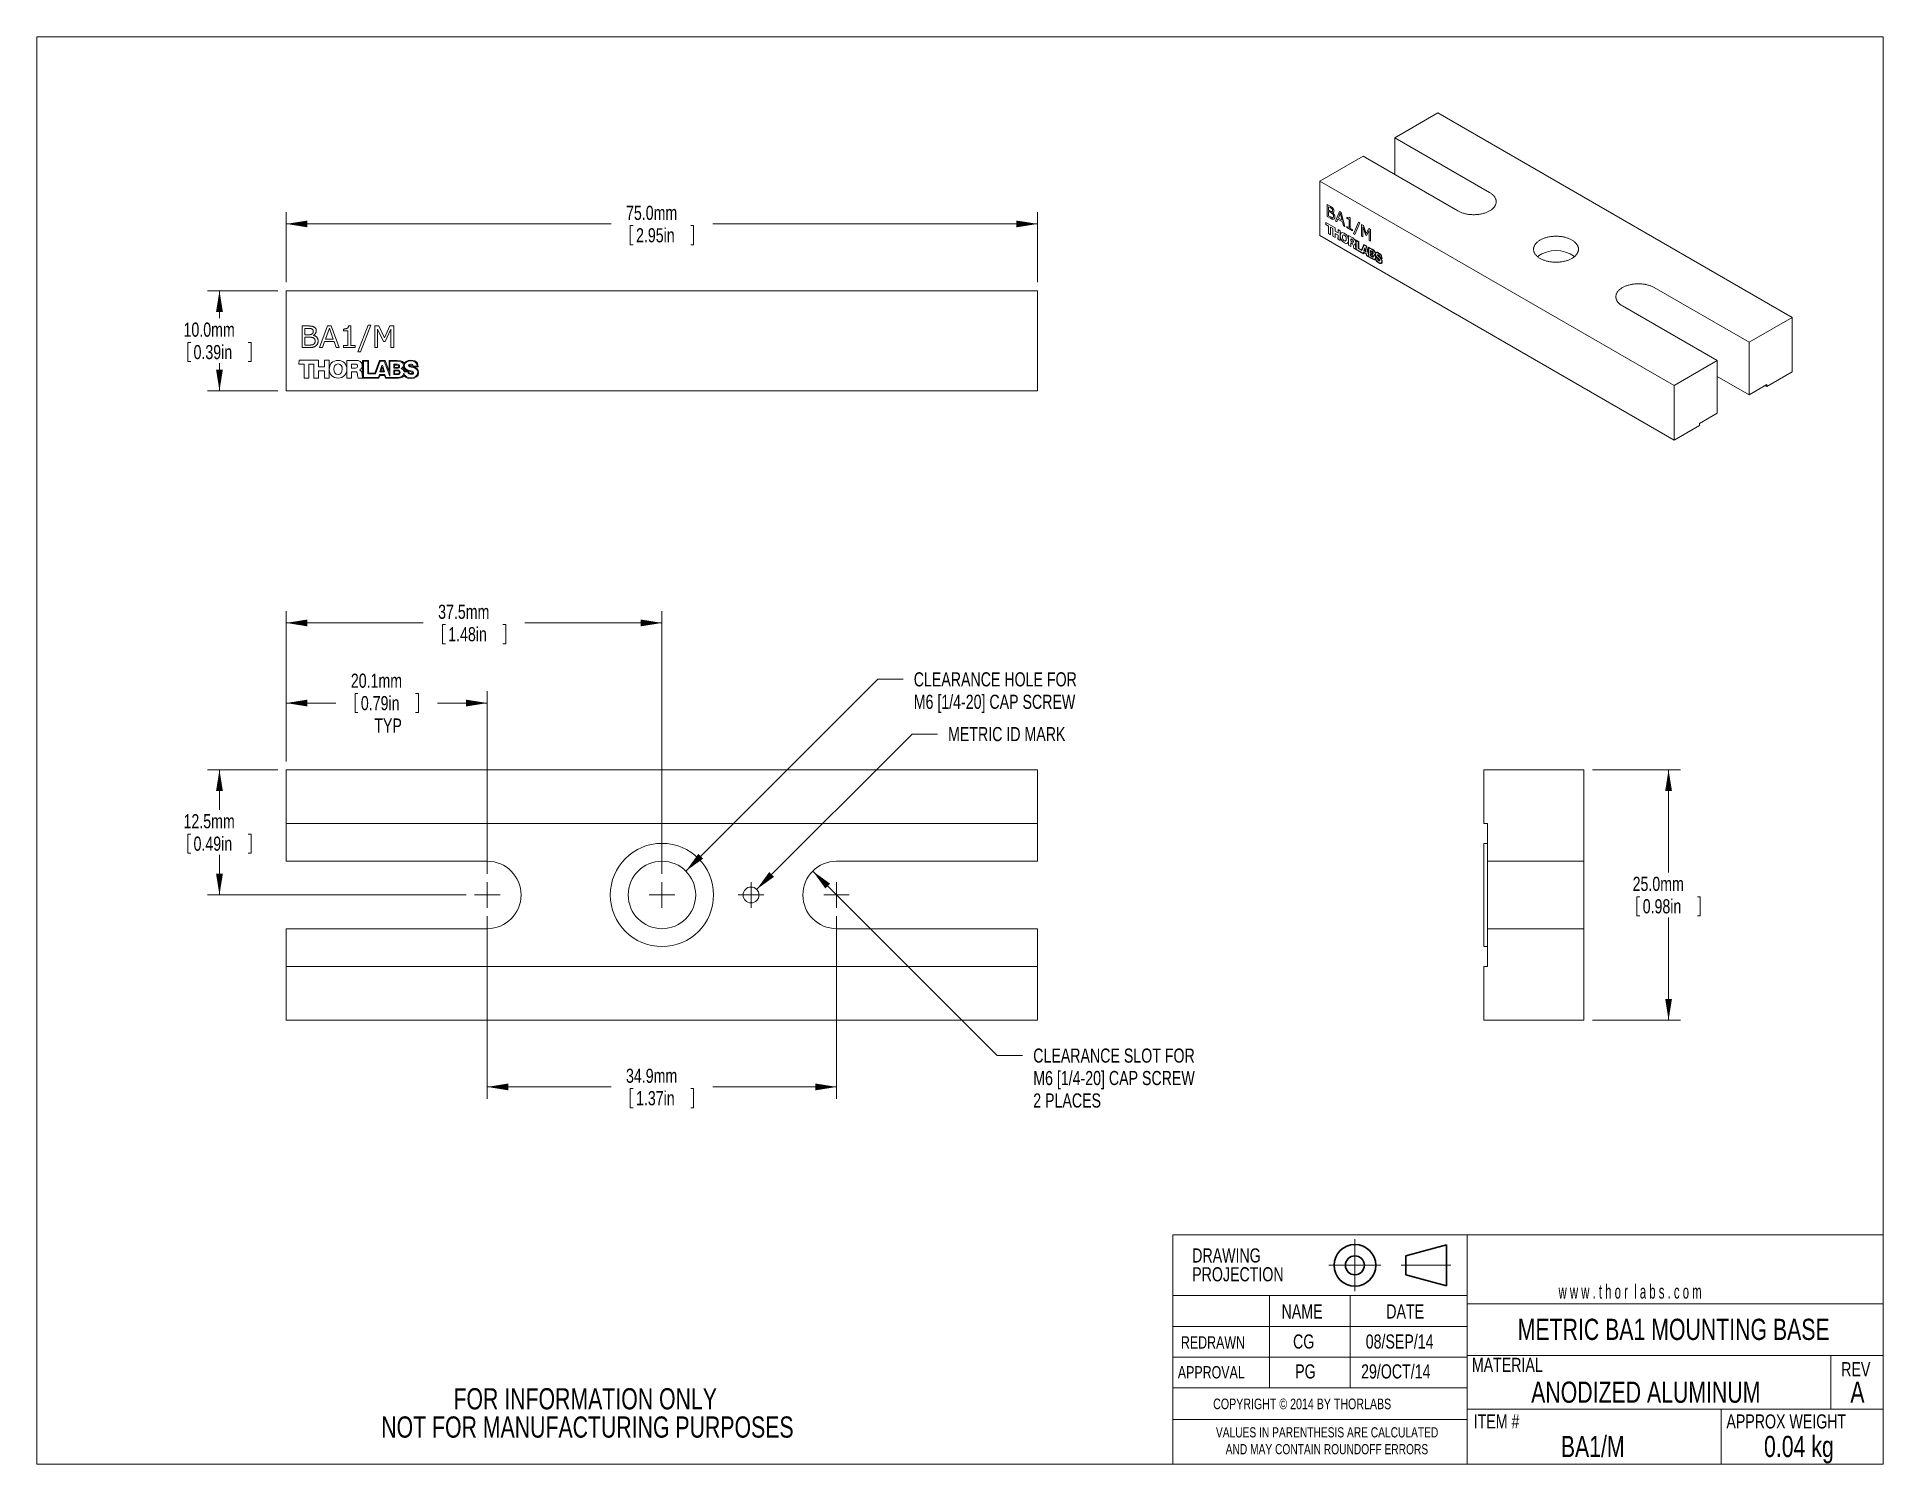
# Model space of a CAD drawing. Header units: millimetres. Extents: x 2 to 278, y 1 to 215.
import ezdxf

# ---------------------------------------------------------------- set-up
doc = ezdxf.new("R2010")
doc.units = ezdxf.units.MM
doc.header["$PDSIZE"] = -1
doc.linetypes.add('CENTERX2', pattern=[20.32, 12.7, -2.54, 2.54, -2.54])
doc.styles.add('SLDTEXTSTYLE0', font='TXT', dxfattribs={"width": 0.75})
doc.styles.add('SLDTEXTSTYLE1', font='TXT', dxfattribs={"width": 0.6})
doc.dimstyles.new('SLDDIMSTYLE0', dxfattribs={"dimtxt": 2.116667, "dimasz": 3.175, "dimexe": 0, "dimexo": 0.0625, "dimgap": 0.529167, "dimtad": 0, "dimtih": 1, "dimtoh": 1, "dimdec": 1, "dimlfac": 0.666667, "dimrnd": 1e-09, "dimzin": 12, "dimdsep": 46, "dimtxsty": 'SLDTEXTSTYLE0', "dimsah": 1, "dimcen": 0.09, "dimadec": 0, "dimazin": 3, "dimtfac": 1, "dimtdec": 1, "dimtofl": 0, "dimtmove": 0, "dimatfit": 3, "dimfxl": 1, "dimfrac": 2, "dimtolj": 1, "dimtzin": 12, "dimarcsym": 0})
doc.dimstyles.new('SLDDIMSTYLE1', dxfattribs={"dimtxt": 2.116667, "dimasz": 3.175, "dimexe": 0, "dimexo": 0.0625, "dimgap": 0.529167, "dimtad": 0, "dimtih": 1, "dimtoh": 1, "dimdec": 1, "dimlfac": 0.666667, "dimrnd": 1e-09, "dimzin": 12, "dimdsep": 46, "dimtxsty": 'SLDTEXTSTYLE0', "dimsah": 1, "dimcen": 0, "dimadec": 0, "dimazin": 3, "dimtfac": 1, "dimtdec": 1, "dimtofl": 0, "dimtmove": 0, "dimatfit": 3, "dimfxl": 1, "dimfrac": 2, "dimtolj": 1, "dimtzin": 12, "dimarcsym": 0})
doc.dimstyles.new('SLDDIMSTYLE2', dxfattribs={"dimtxt": 2.116667, "dimasz": 3.175, "dimexe": 0, "dimexo": 0.0625, "dimgap": 0.529167, "dimtad": 0, "dimtih": 1, "dimtoh": 1, "dimdec": 1, "dimlfac": 0.666667, "dimrnd": 1e-09, "dimzin": 12, "dimdsep": 46, "dimtxsty": 'SLDTEXTSTYLE0', "dimsah": 1, "dimcen": 0, "dimadec": 0, "dimazin": 3, "dimtfac": 1, "dimtdec": 1, "dimtofl": 0, "dimtmove": 1, "dimatfit": 3, "dimfxl": 1, "dimfrac": 2, "dimtolj": 1, "dimtzin": 12, "dimarcsym": 0})
doc.dimstyles.new('SLDDIMSTYLE3', dxfattribs={"dimtxt": 2.116667, "dimasz": 3.175, "dimexe": 0, "dimexo": 0.0625, "dimgap": 0.529167, "dimtad": 0, "dimtih": 1, "dimtoh": 1, "dimdec": 1, "dimlfac": 0.666667, "dimrnd": 1e-09, "dimzin": 4, "dimdsep": 46, "dimtxsty": 'SLDTEXTSTYLE0', "dimsah": 1, "dimcen": 0.09, "dimadec": 0, "dimazin": 1, "dimtfac": 1, "dimtdec": 1, "dimtofl": 0, "dimtmove": 0, "dimatfit": 3, "dimfxl": 1, "dimfrac": 2, "dimtolj": 1, "dimtzin": 12, "dimarcsym": 0})

msp = doc.modelspace()

# ---------------------------------------------------------------- texts
at = {"color": 7, "linetype": 'Continuous', "lineweight": 0}
for s, insert, char_height, attachment_point, style in [('w w w . t h o r  l a b s . c o m', (229.4, 27.8), 2.1167, 1, 'SLDTEXTSTYLE1'), ('NAME', (187.93, 24.82), 2.117, 1, 'SLDTEXTSTYLE0'), ('DATE', (203.61, 24.82), 2.117, 1, 'SLDTEXTSTYLE0'), ('METRIC BA1 MOUNTING BASE', (246.64, 22.67), 3.175, 2, 'SLDTEXTSTYLE0'), ('REDRAWN', (172.86, 20.05), 1.852, 1, 'SLDTEXTSTYLE0'), ('CG', (189.65, 20.32), 2.117, 1, 'SLDTEXTSTYLE0'), ('08/SEP/14', (200.53, 20.32), 2.117, 1, 'SLDTEXTSTYLE0'), ('MATERIAL', (216.42, 16.82), 2.117, 1, 'SLDTEXTSTYLE0'), ('APPROVAL', (172.4, 15.58), 1.852, 1, 'SLDTEXTSTYLE0'), ('PG', (189.97, 15.84), 2.117, 1, 'SLDTEXTSTYLE0'), ('29/OCT/14', (199.84, 15.84), 2.117, 1, 'SLDTEXTSTYLE0'), ('REV', (271.72, 16.17), 2.117, 1, 'SLDTEXTSTYLE0'), ('ANODIZED ALUMINUM', (242.46, 13.26), 3.175, 2, 'SLDTEXTSTYLE0'), ('A', (274.15, 13.26), 3.17, 2, 'SLDTEXTSTYLE0'), ('COPYRIGHT © 2014 BY THORLABS', (177.69, 10.71), 1.5875, 1, 'SLDTEXTSTYLE0'), ('ITEM #', (216.7, 8.35), 2.117, 1, 'SLDTEXTSTYLE0'), ('APPROX WEIGHT', (254.53, 8.35), 2.1167, 1, 'SLDTEXTSTYLE0'), ('BA1/M', (234.52, 5.13), 3.175, 2, 'SLDTEXTSTYLE0'), ('0.04 kg', (265.39, 5.13), 3.175, 2, 'SLDTEXTSTYLE0')]:
    msp.add_mtext(s, dxfattribs=dict(at, insert=insert, char_height=char_height, attachment_point=attachment_point, style=style))

# ---------------------------------------------------------------- blocks, each defined once
blk = doc.blocks.new('Third Angle Projection Block')
at = {"color": 7, "linetype": 'CENTERX2', "lineweight": 0}
for p, q in [((101.48, 23.81), (101.48, 14.07)), ((96.6, 18.94), (106.35, 18.94)), ((110.14, 18.94), (119.45, 18.94))]:
    blk.add_line(p, q, dxfattribs=at)
at = {"color": 7, "linetype": 'Continuous', "lineweight": 30}
for p, q in [((118.62, 22.75), (111, 20.71)), ((118.62, 15.13), (118.62, 22.75)), ((111, 20.71), (111, 17.17)), ((111, 17.17), (118.62, 15.13))]:
    blk.add_line(p, q, dxfattribs=at)
for radius in [3.9, 1.77]:
    blk.add_circle((101.48, 18.94), radius, dxfattribs=at)
at = {"color": 7, "linetype": 'Continuous', "lineweight": 0}
blk.add_point((101.48, 18.94), dxfattribs=at)
blk = doc.blocks.new('SW_NOTE_0')
at = {"color": 0, "linetype": 'Continuous', "lineweight": 0, "char_height": 1.524, "attachment_point": 2, "style": 'SLDTEXTSTYLE0'}
for s, insert in [('VALUES IN PARENTHESIS ARE CALCULATED', (19.91, 1.96)), ('AND MAY CONTAIN ROUNDOFF ERRORS', (19.88, -0.56))]:
    blk.add_mtext(s, dxfattribs=dict(at, insert=insert))
blk = doc.blocks.new('SW_NOTE_1')
at = {"color": 0, "linetype": 'Continuous', "lineweight": 0, "char_height": 2.117, "attachment_point": 1, "style": 'SLDTEXTSTYLE0'}
for s, insert in [('DRAWING', (0, 2.73)), ('PROJECTION', (0, -0.09))]:
    blk.add_mtext(s, dxfattribs=dict(at, insert=insert))
blk = doc.blocks.new('SW_NOTE_2')
at = {"color": 0, "linetype": 'Continuous', "lineweight": 0, "char_height": 3.175, "attachment_point": 2, "style": 'SLDTEXTSTYLE0'}
for s, insert in [('FOR INFORMATION ONLY', (25.05, 4.09)), ('NOT FOR MANUFACTURING PURPOSES', (25.38, -0.14))]:
    blk.add_mtext(s, dxfattribs=dict(at, insert=insert))
blk = doc.blocks.new('_D')
at = {"color": 7, "linetype": 'Continuous', "lineweight": 0}
for p, q in [((37.64, 104.88), (27.13, 104.88)), ((28.91, 104.88), (28.91, 98.87)), ((24.17, 95.26), (24.17, 92.4)), ((24.17, 95.26), (24.6, 95.26)), ((33.65, 95.26), (33.22, 95.26)), ((33.65, 95.26), (33.65, 92.4)), ((24.17, 92.4), (24.6, 92.4)), ((28.91, 86.14), (28.91, 92.15)), ((33.65, 92.4), (33.22, 92.4)), ((65.83, 86.14), (27.13, 86.14))]:
    blk.add_line(p, q, dxfattribs=at)
for points in [[(28.91, 104.88), (28.4, 101.71), (29.42, 101.71)], [(28.91, 86.14), (29.42, 89.31), (28.4, 89.31)]]:
    blk.add_solid(points, dxfattribs=at)
at = {"color": 7, "linetype": 'Continuous', "lineweight": 0, "char_height": 2.117, "attachment_point": 1, "style": 'SLDTEXTSTYLE0'}
for s, insert in [('12.5mm', (23.53, 98.24)), ('0.49in', (25.03, 94.88))]:
    blk.add_mtext(s, dxfattribs=dict(at, insert=insert))
blk = doc.blocks.new('_D_1')
at = {"color": 7, "linetype": 'Continuous', "lineweight": 0}
for p, q in [((38.91, 106.15), (38.91, 116.66)), ((49.22, 116.31), (49.22, 113.45)), ((49.22, 116.31), (49.65, 116.31)), ((58.7, 116.31), (58.27, 116.31)), ((58.7, 116.31), (58.7, 113.45)), ((69.01, 89.31), (69.01, 116.66)), ((38.91, 114.88), (46.35, 114.88)), ((49.22, 113.45), (49.65, 113.45)), ((58.7, 113.45), (58.27, 113.45)), ((69.01, 114.88), (61.57, 114.88))]:
    blk.add_line(p, q, dxfattribs=at)
for points in [[(38.91, 114.88), (42.09, 114.37), (42.09, 115.39)], [(69.01, 114.88), (65.83, 115.39), (65.83, 114.37)]]:
    blk.add_solid(points, dxfattribs=at)
at = {"color": 7, "linetype": 'Continuous', "lineweight": 0, "char_height": 2.117, "attachment_point": 1, "style": 'SLDTEXTSTYLE0'}
for s, insert in [('20.1mm', (48.58, 119.29)), ('0.79in', (50.08, 115.93)), ('TYP', (52.09, 112.57))]:
    blk.add_mtext(s, dxfattribs=dict(at, insert=insert))
blk = doc.blocks.new('_D_2')
at = {"color": 7, "linetype": 'Continuous', "lineweight": 0}
for p, q in [((38.91, 106.15), (38.91, 128.66)), ((95.16, 89.31), (95.16, 128.66)), ((38.91, 126.88), (59.42, 126.88)), ((62.3, 126.63), (62.3, 123.77)), ((62.3, 126.63), (62.73, 126.63)), ((71.77, 126.63), (71.34, 126.63)), ((71.77, 126.63), (71.77, 123.77)), ((95.16, 126.88), (74.65, 126.88)), ((62.3, 123.77), (62.73, 123.77)), ((71.77, 123.77), (71.34, 123.77))]:
    blk.add_line(p, q, dxfattribs=at)
for points in [[(38.91, 126.88), (42.09, 126.37), (42.09, 127.39)], [(95.16, 126.88), (91.99, 127.39), (91.99, 126.37)]]:
    blk.add_solid(points, dxfattribs=at)
at = {"color": 7, "linetype": 'Continuous', "lineweight": 0, "char_height": 2.117, "attachment_point": 1, "style": 'SLDTEXTSTYLE0'}
for s, insert in [('37.5mm', (61.65, 129.61)), ('1.48in', (63.16, 126.25))]:
    blk.add_mtext(s, dxfattribs=dict(at, insert=insert))
blk = doc.blocks.new('_D_3')
at = {"color": 7, "linetype": 'Continuous', "lineweight": 0}
for p, q in [((69.01, 82.96), (69.01, 55.61)), ((121.31, 82.96), (121.31, 55.61)), ((69.01, 57.39), (87.55, 57.39)), ((90.42, 57.14), (90.42, 54.28)), ((90.42, 57.14), (90.85, 57.14)), ((99.9, 57.14), (99.47, 57.14)), ((99.9, 57.14), (99.9, 54.28)), ((121.31, 57.39), (102.77, 57.39)), ((90.42, 54.28), (90.85, 54.28)), ((99.9, 54.28), (99.47, 54.28))]:
    blk.add_line(p, q, dxfattribs=at)
for points in [[(69.01, 57.39), (72.18, 56.88), (72.18, 57.9)], [(121.31, 57.39), (118.14, 57.9), (118.14, 56.88)]]:
    blk.add_solid(points, dxfattribs=at)
at = {"color": 7, "linetype": 'Continuous', "lineweight": 0, "char_height": 2.117, "attachment_point": 1, "style": 'SLDTEXTSTYLE0'}
for s, insert in [('34.9mm', (89.78, 60.12)), ('1.37in', (91.28, 56.76))]:
    blk.add_mtext(s, dxfattribs=dict(at, insert=insert))
blk = doc.blocks.new('_D_4')
at = {"color": 7, "linetype": 'Continuous', "lineweight": 0}
for p, q in [((98.73, 89.71), (127.46, 118.44)), ((127.46, 118.44), (131.27, 118.44))]:
    blk.add_line(p, q, dxfattribs=at)
blk.add_solid([(98.73, 89.71), (101.33, 91.59), (100.62, 92.31)], dxfattribs=at)
at = {"color": 7, "linetype": 'Continuous', "lineweight": 0, "char_height": 2.1167, "attachment_point": 1, "style": 'SLDTEXTSTYLE0'}
for s, insert in [('CLEARANCE HOLE FOR', (132.86, 119.49)), ('M6 [1/4-20] CAP SCREW', (132.86, 116.13))]:
    blk.add_mtext(s, dxfattribs=dict(at, insert=insert))
blk = doc.blocks.new('_D_5')
at = {"color": 7, "linetype": 'Continuous', "lineweight": 0}
for p, q in [((117.74, 89.71), (145.35, 62.09)), ((145.35, 62.09), (149.16, 62.09))]:
    blk.add_line(p, q, dxfattribs=at)
blk.add_solid([(117.74, 89.71), (119.63, 87.1), (120.35, 87.82)], dxfattribs=at)
at = {"color": 7, "linetype": 'Continuous', "lineweight": 0, "attachment_point": 1, "style": 'SLDTEXTSTYLE0'}
for s, insert, char_height in [('CLEARANCE SLOT FOR', (150.75, 63.14), 2.1167), ('M6 [1/4-20] CAP SCREW', (150.75, 59.78), 2.1167), ('2 PLACES', (150.75, 56.42), 2.117)]:
    blk.add_mtext(s, dxfattribs=dict(at, insert=insert, char_height=char_height))
blk = doc.blocks.new('_D_6')
at = {"color": 7, "linetype": 'Continuous', "lineweight": 0}
for p, q in [((109.34, 86.98), (132.6, 110.24)), ((132.6, 110.24), (136.41, 110.24))]:
    blk.add_line(p, q, dxfattribs=at)
blk.add_solid([(109.34, 86.98), (111.94, 88.86), (111.22, 89.58)], dxfattribs=at)
at = {"color": 7, "linetype": 'Continuous', "lineweight": 0, "insert": (138, 111.29), "char_height": 2.1167, "attachment_point": 1, "style": 'SLDTEXTSTYLE0'}
blk.add_mtext('METRIC ID MARK', dxfattribs=at)
blk = doc.blocks.new('SW_CENTERMARKSYMBOL_0')
at = {"color": 0, "linetype": 'Continuous', "lineweight": 0}
for q in [(-1.905, 0), (0, 1.905), (0, -1.905), (1.905, 0)]:
    blk.add_line((0, 0), q, dxfattribs=at)
blk = doc.blocks.new('SW_CENTERMARKSYMBOL_1')
at = {"color": 0, "linetype": 'Continuous', "lineweight": 0}
for q in [(-1.905, 0), (0, 1.905), (0, -1.905), (1.905, 0)]:
    blk.add_line((0, 0), q, dxfattribs=at)
blk = doc.blocks.new('SW_CENTERMARKSYMBOL_2')
at = {"color": 0, "linetype": 'Continuous', "lineweight": 0}
for q in [(-1.905, 0), (0, 1.905), (0, -1.905), (1.905, 0)]:
    blk.add_line((0, 0), q, dxfattribs=at)
blk = doc.blocks.new('SW_CENTERMARKSYMBOL_3')
at = {"color": 0, "linetype": 'Continuous', "lineweight": 0}
for q in [(-1.905, 0), (0, 1.905), (0, -1.905), (1.905, 0)]:
    blk.add_line((0, 0), q, dxfattribs=at)
blk = doc.blocks.new('_D_7')
at = {"color": 7, "linetype": 'Continuous', "lineweight": 0}
for p, q in [((38.91, 177.91), (38.91, 188.41)), ((151.41, 177.91), (151.41, 188.41)), ((38.91, 186.64), (87.55, 186.64)), ((90.42, 186.38), (90.42, 183.53)), ((90.42, 186.38), (90.85, 186.38)), ((99.9, 186.38), (99.47, 186.38)), ((99.9, 186.38), (99.9, 183.53)), ((151.41, 186.64), (102.77, 186.64)), ((90.42, 183.53), (90.85, 183.53)), ((99.9, 183.53), (99.47, 183.53))]:
    blk.add_line(p, q, dxfattribs=at)
for points in [[(38.91, 186.64), (42.09, 186.13), (42.09, 187.14)], [(151.41, 186.64), (148.24, 187.14), (148.24, 186.13)]]:
    blk.add_solid(points, dxfattribs=at)
at = {"color": 7, "linetype": 'Continuous', "lineweight": 0, "char_height": 2.117, "attachment_point": 1, "style": 'SLDTEXTSTYLE0'}
for s, insert in [('75.0mm', (89.78, 189.36)), ('2.95in', (91.28, 186))]:
    blk.add_mtext(s, dxfattribs=dict(at, insert=insert))
blk = doc.blocks.new('_D_8')
at = {"color": 7, "linetype": 'Continuous', "lineweight": 0}
for p, q in [((37.64, 176.64), (27.13, 176.64)), ((28.91, 176.64), (28.91, 172.5)), ((24.17, 168.88), (24.17, 166.03)), ((24.17, 168.88), (24.6, 168.88)), ((33.65, 168.88), (33.22, 168.88)), ((33.65, 168.88), (33.65, 166.03)), ((24.17, 166.03), (24.6, 166.03)), ((33.65, 166.03), (33.22, 166.03)), ((28.91, 161.64), (28.91, 165.77)), ((37.64, 161.64), (27.13, 161.64))]:
    blk.add_line(p, q, dxfattribs=at)
for points in [[(28.91, 176.64), (28.4, 173.46), (29.42, 173.46)], [(28.91, 161.64), (29.42, 164.81), (28.4, 164.81)]]:
    blk.add_solid(points, dxfattribs=at)
at = {"color": 7, "linetype": 'Continuous', "lineweight": 0, "char_height": 2.117, "attachment_point": 1, "style": 'SLDTEXTSTYLE0'}
for s, insert in [('10.0mm', (23.53, 171.86)), ('0.39in', (25.03, 168.5))]:
    blk.add_mtext(s, dxfattribs=dict(at, insert=insert))
blk = doc.blocks.new('_D_9')
at = {"color": 7, "linetype": 'Continuous', "lineweight": 0}
for p, q in [((234.47, 104.88), (247.65, 104.88)), ((245.87, 104.88), (245.87, 89.5)), ((241.14, 85.88), (241.14, 83.03)), ((241.14, 85.88), (241.57, 85.88)), ((250.61, 85.88), (250.18, 85.88)), ((250.61, 85.88), (250.61, 83.03)), ((241.14, 83.03), (241.57, 83.03)), ((250.61, 83.03), (250.18, 83.03)), ((245.87, 67.39), (245.87, 82.77)), ((234.47, 67.39), (247.65, 67.39))]:
    blk.add_line(p, q, dxfattribs=at)
for points in [[(245.87, 104.88), (245.37, 101.71), (246.38, 101.71)], [(245.87, 67.39), (246.38, 70.57), (245.37, 70.57)]]:
    blk.add_solid(points, dxfattribs=at)
at = {"color": 7, "linetype": 'Continuous', "lineweight": 0, "char_height": 2.117, "attachment_point": 1, "style": 'SLDTEXTSTYLE0'}
for s, insert in [('25.0mm', (240.49, 88.86)), ('0.98in', (242, 85.5))]:
    blk.add_mtext(s, dxfattribs=dict(at, insert=insert))

# ---------------------------------------------------------------- dimensions: what is measured, and where the dimension line sits
at = {"color": 7, "linetype": 'Continuous', "lineweight": 0}
for base, p1, p2, dimstyle, picture, middle in [((151.41, 186.64), (38.91, 176.64), (151.41, 176.64), 'SLDDIMSTYLE3', '_D_7', (95.16, 186.64)), ((95.16, 126.88), (38.91, 104.88), (95.16, 88.04), 'SLDDIMSTYLE0', '_D_2', (67.04, 126.88)), ((121.31, 57.39), (69.01, 84.23), (121.31, 84.23), 'SLDDIMSTYLE0', '_D_3', (95.16, 57.39))]:
    dim = msp.add_linear_dim(base=base, p1=p1, p2=p2, dimstyle=dimstyle, dxfattribs=at)
    dim.commit()
    dim.dimension.update_dxf_attribs({"geometry": picture, "text_midpoint": middle, "dimtype": 160})
for base, p1, p2, dimstyle, picture, middle in [((28.91, 161.64), (38.91, 176.64), (38.91, 161.64), 'SLDDIMSTYLE3', '_D_8', (28.91, 169.14)), ((28.91, 86.14), (38.91, 104.88), (67.1, 86.14), 'SLDDIMSTYLE0', '_D', (28.91, 95.51)), ((245.87, 67.39), (233.2, 104.88), (233.2, 67.39), 'SLDDIMSTYLE3', '_D_9', (245.87, 86.14))]:
    dim = msp.add_linear_dim(base=base, p1=p1, p2=p2, angle=90, dimstyle=dimstyle, dxfattribs=at)
    dim.commit()
    dim.dimension.update_dxf_attribs({"geometry": picture, "text_midpoint": middle, "dimtype": 160})
dim = msp.add_linear_dim(base=(69.01, 114.88), p1=(38.91, 104.88), p2=(69.01, 88.04), text='<>\\PTYP', dimstyle='SLDDIMSTYLE0', dxfattribs=at)
dim.commit()
dim.dimension.update_dxf_attribs({"geometry": '_D_1', "text_midpoint": (53.96, 114.88), "dimtype": 160})
for p1, p2, text, picture, middle in [((91.59, 82.57), (98.73, 89.71), 'CLEARANCE HOLE FOR\\PM6 [1/4-20] CAP SCREW', '_D_4', (149.16, 118.44)), ((107.65, 85.29), (109.34, 86.98), 'METRIC ID MARK', '_D_6', (149.16, 110.24))]:
    dim = msp.add_diameter_dim_2p(p1=p1, p2=p2, text=text, dimstyle='SLDDIMSTYLE1', override={"dimpost": '<>'}, dxfattribs=at)
    dim.commit()
    dim.dimension.update_dxf_attribs({"geometry": picture, "text_midpoint": middle, "dimtype": 163})
dim = msp.add_radius_dim(center=(121.31, 86.14), mpoint=(117.74, 89.71), text='CLEARANCE SLOT FOR\\PM6 [1/4-20] CAP SCREW\\P2 PLACES', dimstyle='SLDDIMSTYLE2', override={"dimpost": '<>'}, dxfattribs=at)
dim.commit()
dim.dimension.update_dxf_attribs({"geometry": '_D_5', "text_midpoint": (167.05, 62.09), "dimtype": 164})

# ---------------------------------------------------------------- linework, layer by layer
at = {"color": 7, "linetype": 'Continuous', "lineweight": 0}
for p, q in [((1.58, 214.65), (277.99, 214.65)), ((1.58, 214.65), (1.58, 0.9)), ((277.99, 0.9), (277.99, 214.65)), ((204.89, 199.53), (211.34, 203.26)), ((211.34, 203.26), (264.38, 172.64)), ((204.89, 199.53), (219.07, 191.34)), ((204.89, 199.53), (204.89, 194.03)), ((200.13, 196.78), (193.67, 193.05)), ((214.31, 188.59), (200.13, 196.78)), ((193.67, 193.05), (193.67, 184.89)), ((193.67, 193.05), (246.7, 162.44)), ((194.78, 189.54), (195.22, 189.28)), ((194.78, 187.77), (194.78, 189.54)), ((194.78, 187.77), (194.78, 189.53)), ((195.21, 189.09), (194.97, 189.22)), ((194.97, 189.22), (194.97, 188.71)), ((195.21, 189.09), (194.97, 189.22)), ((194.97, 189.22), (194.97, 189.22)), ((194.97, 188.71), (195.23, 188.56)), ((195.29, 188.33), (194.97, 188.51)), ((194.97, 188.51), (194.97, 187.86)), ((195.29, 188.33), (194.97, 188.51)), ((194.97, 188.51), (194.97, 188.51)), ((195.5, 188.88), (195.49, 188.87)), ((195.52, 188.48), (195.52, 188.48)), ((195.57, 188.65), (195.57, 188.65)), ((195.58, 188.32), (195.58, 188.31)), ((195.58, 188.32), (195.58, 188.32)), ((195.58, 188.11), (195.58, 188.11)), ((196.02, 187.06), (196.58, 188.5)), ((196.02, 187.06), (196.58, 188.5)), ((196.71, 188.23), (196.44, 187.51)), ((196.58, 188.5), (196.85, 188.34)), ((196.99, 187.19), (196.71, 188.24)), ((196.71, 188.24), (196.71, 188.23)), ((196.99, 187.19), (196.71, 188.23)), ((196.85, 188.34), (197.41, 186.26)), ((194.57, 186.86), (195.94, 186.06)), ((194.57, 186.53), (194.57, 186.86)), ((194.57, 186.53), (194.57, 186.86)), ((194.94, 186.32), (194.57, 186.53)), ((194.95, 186.32), (194.57, 186.53)), ((194.57, 186.53), (194.57, 186.53)), ((195.32, 187.46), (194.78, 187.77)), ((195.32, 187.46), (194.78, 187.77)), ((194.78, 187.77), (194.78, 187.77)), ((194.94, 185.19), (194.94, 186.32)), ((194.94, 185.19), (194.95, 186.32)), ((194.95, 186.32), (194.94, 186.32)), ((194.97, 187.86), (195.24, 187.71)), ((195.27, 186.13), (195.27, 185)), ((195.61, 185.93), (195.27, 186.13)), ((195.62, 185.93), (195.27, 186.13)), ((195.27, 186.13), (195.27, 186.13)), ((195.61, 184.8), (195.61, 185.93)), ((195.61, 184.8), (195.62, 185.93)), ((195.62, 185.93), (195.61, 185.93)), ((195.64, 187.59), (195.64, 187.59)), ((195.71, 187.77), (195.71, 187.77)), ((195.76, 187.35), (195.76, 187.35)), ((195.94, 186.06), (195.94, 185.54)), ((195.94, 185.54), (196.38, 185.29)), ((195.94, 185.21), (195.94, 184.61)), ((196.38, 184.96), (195.94, 185.21)), ((196.38, 184.96), (195.94, 185.21)), ((195.94, 185.21), (195.94, 185.21)), ((196.22, 186.94), (196.02, 187.06)), ((196.22, 186.94), (196.02, 187.06)), ((196.02, 187.06), (196.02, 187.06)), ((196.37, 187.34), (196.22, 186.94)), ((197.05, 186.95), (196.37, 187.34)), ((197.05, 186.95), (196.37, 187.34)), ((196.37, 187.34), (196.37, 187.34)), ((196.38, 185.81), (196.7, 185.62)), ((196.38, 185.29), (196.38, 185.81)), ((196.38, 185.29), (196.38, 185.81)), ((196.38, 185.29), (196.38, 185.29)), ((196.44, 187.51), (196.99, 187.19)), ((196.7, 185.62), (196.7, 184.17)), ((196.99, 187.19), (196.99, 187.19)), ((197.2, 186.37), (197.05, 186.95)), ((197.2, 186.38), (197.05, 186.95)), ((197.05, 186.95), (197.05, 186.95)), ((197.41, 186.26), (197.2, 186.38)), ((197.2, 186.38), (197.2, 186.37)), ((197.41, 186.26), (197.2, 186.37)), ((197.72, 187.44), (197.72, 187.59)), ((197.72, 187.44), (197.72, 187.59)), ((198.03, 187.26), (197.72, 187.44)), ((198.03, 187.26), (197.72, 187.44)), ((197.72, 187.44), (197.72, 187.44)), ((197.72, 186.26), (198.03, 186.08)), ((197.72, 186.08), (197.72, 186.26)), ((197.72, 186.08), (197.72, 186.25)), ((198.53, 185.61), (197.72, 186.08)), ((198.53, 185.61), (197.72, 186.08)), ((197.72, 186.08), (197.72, 186.08)), ((198.01, 187.52), (198.01, 187.52)), ((198.03, 186.08), (198.03, 187.26)), ((198.03, 186.08), (198.03, 187.26)), ((198.03, 187.26), (198.03, 187.26)), ((198.03, 186.08), (198.03, 186.08)), ((198.06, 187.64), (198.22, 187.55)), ((198.22, 187.55), (198.22, 185.97)), ((198.22, 185.97), (198.53, 185.79)), ((198.53, 185.79), (198.53, 185.61)), ((198.72, 185.14), (199.44, 186.91)), ((198.72, 185.14), (199.44, 186.91)), ((199.63, 186.8), (198.91, 185.03)), ((199.44, 186.91), (199.63, 186.8)), ((199.92, 186.57), (200.2, 186.41)), ((199.92, 184.81), (199.92, 186.57)), ((199.92, 184.81), (199.92, 186.57)), ((200.53, 184.95), (200.11, 186.22)), ((200.11, 186.22), (200.11, 186.21)), ((200.11, 186.21), (200.11, 184.69)), ((200.53, 184.95), (200.11, 186.21)), ((200.2, 186.41), (200.6, 185.2)), ((200.6, 185.2), (200.98, 185.95)), ((200.6, 185.2), (200.98, 185.95)), ((200.6, 185.2), (200.6, 185.2)), ((201.06, 185.67), (200.64, 184.88)), ((200.98, 185.95), (201.25, 185.8)), ((201.06, 184.15), (201.06, 185.67)), ((201.06, 184.15), (201.06, 185.67)), ((201.06, 185.67), (201.06, 185.67)), ((201.25, 185.8), (201.25, 184.04)), ((193.67, 184.89), (246.7, 154.27)), ((195.27, 185), (194.94, 185.19)), ((195.27, 185), (194.94, 185.19)), ((194.94, 185.19), (194.94, 185.19)), ((195.94, 184.61), (195.61, 184.8)), ((195.94, 184.61), (195.61, 184.8)), ((195.61, 184.8), (195.61, 184.8)), ((196.37, 184.36), (196.38, 184.96)), ((196.7, 184.17), (196.37, 184.36)), ((196.38, 184.36), (196.37, 184.36)), ((196.38, 184.36), (196.38, 184.96)), ((196.38, 184.96), (196.38, 184.96)), ((196.7, 184.17), (196.38, 184.36)), ((196.71, 184.9), (196.71, 184.9)), ((197.13, 185), (197.13, 185)), ((197.52, 184.08), (197.52, 184.09)), ((197.95, 184.9), (198.59, 184.53)), ((197.95, 183.45), (197.95, 184.9)), ((197.95, 183.45), (197.95, 184.9)), ((198.28, 183.26), (197.95, 183.45)), ((198.28, 183.27), (197.95, 183.45)), ((197.95, 183.45), (197.95, 183.45)), ((198.54, 184.26), (198.28, 184.41)), ((198.28, 184.41), (198.28, 184.09)), ((198.54, 184.26), (198.28, 184.41)), ((198.28, 184.41), (198.28, 184.41)), ((198.28, 184.09), (198.55, 183.93)), ((198.28, 183.79), (198.28, 183.26)), ((198.53, 183.65), (198.28, 183.79)), ((198.53, 183.65), (198.28, 183.79)), ((198.28, 183.79), (198.28, 183.79)), ((198.67, 183.91), (198.67, 183.91)), ((198.71, 183.25), (198.71, 183.24)), ((198.91, 185.03), (198.72, 185.14)), ((198.91, 185.03), (198.72, 185.14)), ((198.72, 185.14), (198.72, 185.14)), ((200.21, 182.14), (198.75, 182.99)), ((200.21, 182.15), (198.75, 182.99)), ((198.75, 182.99), (198.75, 182.99)), ((198.84, 183.62), (198.84, 183.62)), ((198.84, 183.62), (198.84, 183.62)), ((199.48, 184.02), (199.05, 184.27)), ((199.05, 184.27), (199.05, 182.88)), ((199.06, 184.26), (199.05, 182.88)), ((199.05, 182.88), (199.05, 182.88)), ((199.12, 184.16), (199.42, 183.99)), ((199.12, 182.85), (199.12, 184.16)), ((199.12, 184.16), (199.42, 183.98)), ((199.12, 184.16), (199.12, 184.16)), ((200.17, 182.24), (199.12, 182.85)), ((199.42, 183.99), (199.42, 182.97)), ((199.42, 183.99), (199.42, 183.98)), ((199.42, 183.98), (199.42, 182.97)), ((199.42, 182.97), (199.96, 182.66)), ((199.42, 182.97), (199.96, 182.66)), ((199.42, 182.97), (199.42, 182.97)), ((199.48, 182.98), (199.48, 184.02)), ((199.92, 182.73), (199.48, 182.98)), ((200.11, 184.69), (199.92, 184.81)), ((200.11, 184.7), (199.92, 184.81)), ((199.92, 184.81), (199.92, 184.81)), ((200.25, 183.57), (199.92, 182.73)), ((200.26, 183.57), (199.92, 182.73)), ((199.92, 182.73), (199.92, 182.73)), ((199.96, 182.66), (200.29, 183.48)), ((200.64, 183.35), (200.25, 183.57)), ((200.42, 183.06), (200.27, 182.62)), ((200.42, 183.06), (200.27, 182.62)), ((200.61, 182.43), (200.27, 182.62)), ((200.61, 182.43), (200.27, 182.62)), ((200.27, 182.62), (200.27, 182.62)), ((200.29, 183.48), (200.59, 183.31)), ((200.29, 183.48), (200.59, 183.31)), ((200.29, 183.48), (200.29, 183.48)), ((200.44, 182.91), (200.35, 182.64)), ((200.35, 182.64), (200.53, 182.54)), ((200.42, 183.06), (200.47, 183.03)), ((200.53, 182.54), (200.44, 182.91)), ((200.53, 182.54), (200.44, 182.91)), ((200.44, 182.91), (200.44, 182.91)), ((200.47, 183.03), (200.61, 182.43)), ((200.64, 184.88), (200.53, 184.95)), ((200.65, 184.88), (200.53, 184.95)), ((200.53, 184.95), (200.53, 184.95)), ((200.53, 182.54), (200.53, 182.54)), ((200.59, 183.31), (200.99, 181.86)), ((200.59, 183.31), (200.99, 181.85)), ((200.59, 183.31), (200.59, 183.31)), ((200.93, 182.28), (200.64, 183.35)), ((201.49, 182.86), (200.93, 183.18)), ((200.93, 183.18), (200.93, 182.28)), ((200.93, 183.18), (200.93, 182.28)), ((200.99, 183.07), (201.53, 182.77)), ((200.99, 181.85), (200.99, 183.07)), ((200.99, 183.07), (201.52, 182.77)), ((200.99, 183.07), (200.99, 183.07)), ((201.25, 184.04), (201.06, 184.15)), ((201.25, 184.04), (201.06, 184.15)), ((201.06, 184.15), (201.06, 184.15)), ((201.26, 182.67), (201.52, 182.52)), ((201.26, 182.35), (201.26, 182.67)), ((201.26, 182.35), (201.26, 182.67)), ((201.5, 182.46), (201.32, 182.57)), ((201.32, 182.57), (201.32, 182.38)), ((201.5, 182.46), (201.32, 182.57)), ((201.32, 182.57), (201.32, 182.57)), ((200.26, 182.41), (200.17, 182.24)), ((200.26, 182.41), (200.17, 182.24)), ((200.17, 182.24), (200.17, 182.24)), ((200.21, 182.14), (200.29, 182.32)), ((200.62, 182.2), (200.26, 182.41)), ((200.29, 182.32), (200.59, 182.14)), ((200.29, 182.32), (200.59, 182.14)), ((200.29, 182.32), (200.29, 182.32)), ((200.59, 182.14), (200.66, 181.88)), ((200.59, 182.14), (200.67, 181.88)), ((200.59, 182.14), (200.59, 182.14)), ((200.71, 181.93), (200.62, 182.2)), ((200.66, 181.88), (201.6, 181.34)), ((200.67, 181.88), (200.66, 181.88)), ((200.67, 181.88), (201.6, 181.34)), ((201.54, 181.45), (200.71, 181.93)), ((200.93, 182.28), (200.93, 182.28)), ((201.52, 182.2), (201.26, 182.35)), ((201.53, 182.2), (201.26, 182.35)), ((201.26, 182.35), (201.26, 182.35)), ((201.26, 182.2), (201.55, 182.03)), ((201.26, 182.2), (201.26, 181.84)), ((201.26, 182.2), (201.26, 181.84)), ((201.55, 181.67), (201.26, 181.84)), ((201.56, 181.67), (201.26, 181.84)), ((201.26, 181.84), (201.26, 181.84)), ((201.32, 182.38), (201.5, 182.28)), ((201.54, 181.98), (201.32, 182.1)), ((201.32, 182.1), (201.32, 181.87)), ((201.54, 181.97), (201.32, 182.1)), ((201.32, 182.1), (201.32, 182.1)), ((201.32, 181.87), (201.54, 181.74)), ((201.58, 182.27), (201.58, 182.27)), ((201.6, 181.34), (201.6, 181.34)), ((201.63, 181.73), (201.63, 181.73)), ((201.86, 182.04), (201.86, 182.04)), ((201.89, 181.37), (201.89, 181.37)), ((201.97, 182.04), (201.97, 182.04)), ((201.98, 181.36), (201.97, 181.36)), ((201.98, 182.32), (201.98, 182.31)), ((201.98, 181.64), (202.26, 181.47)), ((201.98, 181.64), (202.26, 181.47)), ((201.98, 181.64), (201.98, 181.64)), ((202.3, 181.51), (202.02, 181.67)), ((202.09, 182.32), (202.08, 182.32)), ((202.26, 181.47), (202.26, 181.47)), ((202.3, 181.51), (202.3, 181.51)), ((202.31, 181.5), (202.31, 181.5)), ((202.36, 181.94), (202.36, 181.94)), ((202.56, 181.73), (202.56, 181.72)), ((202.56, 181.18), (202.57, 181.18)), ((202.92, 181.57), (202.62, 181.74)), ((202.63, 181.66), (202.98, 181.46)), ((202.64, 181.66), (202.63, 181.66)), ((202.64, 181.66), (202.98, 181.46)), ((202.85, 180.8), (202.86, 180.8)), ((202.92, 181.57), (202.92, 181.57)), ((243.73, 177.1), (257.92, 168.91)), ((38.91, 176.64), (38.91, 161.64)), ((38.91, 176.64), (151.41, 176.64)), ((151.41, 176.64), (151.41, 161.64)), ((238.97, 174.36), (253.16, 166.17)), ((49.63, 167.46), (51.15, 171.47)), ((51.56, 171.47), (50.02, 167.46)), ((51.15, 171.47), (51.56, 171.47)), ((264.38, 172.64), (257.92, 168.91)), ((264.38, 172.64), (264.38, 164.48)), ((41.27, 171.35), (42.21, 171.35)), ((41.27, 168.11), (41.27, 171.35)), ((41.68, 170.98), (41.68, 170.04)), ((42.18, 170.98), (41.68, 170.98)), ((41.68, 170.04), (42.23, 170.04)), ((41.68, 169.67), (41.68, 168.48)), ((42.35, 169.67), (41.68, 169.67)), ((42.97, 169.96), (42.97, 169.94)), ((43.89, 168.11), (45.08, 171.35)), ((44.65, 169.01), (44.33, 168.11)), ((46.08, 169.01), (44.65, 169.01)), ((45.37, 171.01), (44.78, 169.38)), ((44.78, 169.38), (45.95, 169.38)), ((45.08, 171.35), (45.65, 171.35)), ((45.95, 169.38), (45.37, 171.01)), ((45.65, 171.35), (46.84, 168.11)), ((46.4, 168.11), (46.08, 169.01)), ((47.5, 170.61), (47.5, 170.9)), ((48.15, 170.61), (47.5, 170.61)), ((48.15, 168.44), (48.15, 170.61)), ((48.23, 171.35), (48.56, 171.35)), ((48.56, 171.35), (48.56, 168.44)), ((52.17, 171.35), (52.76, 171.35)), ((52.17, 168.11), (52.17, 171.35)), ((52.58, 170.9), (52.58, 168.11)), ((53.46, 169.01), (52.58, 170.9)), ((52.76, 171.35), (53.61, 169.56)), ((53.71, 169.01), (53.46, 169.01)), ((53.61, 169.56), (54.43, 171.35)), ((54.59, 170.9), (53.71, 169.01)), ((54.43, 171.35), (55, 171.35)), ((54.59, 168.11), (54.59, 170.9)), ((55, 171.35), (55, 168.11)), ((257.92, 168.91), (257.92, 161.06)), ((40.81, 165.61), (40.82, 166.21)), ((40.82, 166.21), (43.73, 166.21)), ((42.4, 168.11), (41.27, 168.11)), ((41.68, 168.48), (42.24, 168.48)), ((43.73, 166.21), (43.73, 165.23)), ((44.33, 168.11), (43.89, 168.11)), ((44.65, 166.21), (45.35, 166.21)), ((44.65, 165.23), (44.65, 166.21)), ((45.35, 166.21), (45.35, 163.54)), ((46.84, 168.11), (46.4, 168.11)), ((47.5, 168.44), (48.15, 168.44)), ((47.5, 168.11), (47.5, 168.44)), ((49.22, 168.11), (47.5, 168.11)), ((47.99, 166.2), (49.35, 166.2)), ((47.99, 163.54), (47.99, 166.2)), ((48.56, 168.44), (49.22, 168.44)), ((49.22, 168.44), (49.22, 168.11)), ((50.02, 167.46), (49.63, 167.46)), ((51.24, 166.2), (50.33, 166.2)), ((50.33, 166.2), (50.33, 163.66)), ((50.47, 163.66), (50.47, 166.07)), ((50.47, 166.07), (51.1, 166.07)), ((51.1, 166.07), (51.1, 164.21)), ((51.24, 164.3), (51.24, 166.2)), ((52.88, 166.2), (52.16, 164.3)), ((52.58, 168.11), (52.17, 168.11)), ((52.25, 164.21), (52.96, 166.07)), ((53.7, 166.2), (52.88, 166.2)), ((52.96, 166.07), (53.59, 166.07)), ((53.59, 166.07), (54.44, 163.82)), ((54.32, 164.54), (53.7, 166.2)), ((55.5, 166.2), (54.32, 166.2)), ((54.32, 166.2), (54.32, 164.54)), ((54.44, 163.82), (54.44, 166.07)), ((54.44, 166.07), (55.57, 166.07)), ((55, 168.11), (54.59, 168.11)), ((246.7, 162.44), (253.16, 166.17)), ((253.16, 166.17), (253.16, 158.31)), ((41.61, 165.61), (40.81, 165.61)), ((41.61, 163.54), (41.61, 165.61)), ((42.31, 163.54), (41.61, 163.54)), ((42.31, 165.61), (42.31, 163.54)), ((43.04, 165.61), (42.31, 165.61)), ((43.03, 163.54), (43.04, 165.61)), ((43.73, 163.54), (43.03, 163.54)), ((43.73, 165.23), (44.65, 165.23)), ((43.73, 164.64), (43.73, 163.54)), ((44.65, 164.64), (43.73, 164.64)), ((44.65, 163.54), (44.65, 164.64)), ((45.35, 163.54), (44.65, 163.54)), ((48.68, 163.54), (47.99, 163.54)), ((48.69, 164.51), (48.68, 163.54)), ((48.69, 165.65), (48.69, 165.05)), ((49.24, 165.65), (48.69, 165.65)), ((48.69, 165.05), (49.27, 165.05)), ((49.21, 164.51), (48.69, 164.51)), ((52.79, 163.53), (49.68, 163.54)), ((49.87, 164.78), (49.87, 164.78)), ((52.7, 163.66), (50.47, 163.66)), ((51.1, 164.21), (52.25, 164.21)), ((52.16, 164.3), (51.24, 164.3)), ((52.88, 164.07), (52.7, 163.66)), ((52.79, 163.53), (52.95, 163.93)), ((53.66, 164.07), (52.88, 164.07)), ((53.23, 165.43), (52.92, 164.47)), ((53.63, 164.47), (52.92, 164.47)), ((52.95, 163.93), (53.6, 163.93)), ((53.27, 165.18), (53.08, 164.6)), ((53.08, 164.6), (53.45, 164.6)), ((53.23, 165.43), (53.33, 165.43)), ((53.45, 164.6), (53.27, 165.18)), ((53.33, 165.43), (53.63, 164.47)), ((53.6, 163.93), (53.75, 163.53)), ((53.84, 163.66), (53.66, 164.07)), ((53.75, 163.53), (55.74, 163.53)), ((55.6, 163.66), (53.84, 163.66)), ((55.02, 165.61), (55.58, 165.61)), ((55.02, 165.03), (55.02, 165.61)), ((55.57, 165.03), (55.02, 165.03)), ((55.02, 164.75), (55.64, 164.75)), ((55.02, 164.75), (55.02, 164.08)), ((55.64, 164.08), (55.02, 164.08)), ((55.6, 164.63), (55.13, 164.63)), ((55.13, 164.63), (55.13, 164.19)), ((55.13, 164.19), (55.6, 164.19)), ((55.14, 165.49), (55.14, 165.15)), ((55.53, 165.48), (55.14, 165.49)), ((55.14, 165.15), (55.53, 165.15)), ((56.54, 164.47), (57.14, 164.47)), ((57.23, 164.58), (56.62, 164.58)), ((58.53, 165.34), (57.9, 165.34)), ((57.93, 165.21), (58.66, 165.21)), ((253.16, 163.81), (257.92, 161.06)), ((264.38, 164.48), (260.59, 162.29)), ((38.91, 161.64), (151.41, 161.64)), ((246.7, 162.44), (246.7, 154.27)), ((260.59, 162.6), (257.92, 161.06)), ((260.59, 162.29), (260.33, 162.45)), ((260.59, 162.6), (260.59, 162.29)), ((250.48, 156.77), (253.16, 158.31)), ((246.7, 154.27), (250.48, 156.46)), ((250.48, 156.77), (250.48, 156.46)), ((38.91, 96.86), (38.91, 104.88)), ((38.91, 104.88), (151.41, 104.88)), ((46.04, 104.88), (46.04, 104.88)), ((47.29, 104.88), (47.29, 104.88)), ((57.82, 104.88), (57.82, 104.88)), ((151.41, 104.88), (151.41, 96.86)), ((218.2, 104.88), (218.2, 96.86)), ((233.2, 104.88), (218.2, 104.88)), ((220.15, 104.88), (220.15, 104.88)), ((220.22, 104.88), (220.22, 104.88)), ((222.63, 104.88), (222.63, 104.88)), ((222.68, 104.88), (222.68, 104.88)), ((227.55, 104.88), (227.55, 104.88)), ((233.2, 104.88), (233.2, 91.18)), ((38.91, 96.86), (151.41, 96.86)), ((38.91, 91.18), (38.91, 96.86)), ((151.41, 96.86), (151.41, 91.18)), ((218.77, 96.86), (218.2, 96.86)), ((218.77, 96.86), (218.77, 91.18)), ((218.77, 93.87), (218.2, 93.87)), ((218.2, 93.87), (218.2, 78.4)), ((69.01, 91.18), (38.91, 91.18)), ((121.31, 91.18), (151.41, 91.18)), ((233.2, 91.18), (218.77, 91.18)), ((218.77, 81.09), (218.77, 91.18)), ((233.2, 91.18), (233.2, 81.09)), ((38.91, 81.09), (69.01, 81.09)), ((38.91, 81.09), (38.91, 75.41)), ((121.31, 81.09), (151.41, 81.09)), ((151.41, 75.41), (151.41, 81.09)), ((218.77, 75.41), (218.77, 81.09)), ((233.2, 81.09), (218.77, 81.09)), ((233.2, 67.39), (233.2, 81.09)), ((218.2, 78.4), (218.77, 78.4)), ((38.91, 75.41), (38.91, 67.39)), ((151.41, 75.41), (38.91, 75.41)), ((151.41, 67.39), (151.41, 75.41)), ((218.2, 67.39), (218.2, 75.41)), ((218.77, 75.41), (218.2, 75.41)), ((38.91, 67.39), (151.41, 67.39)), ((233.2, 67.39), (218.2, 67.39)), ((277.99, 35.24), (277.99, 50.03)), ((171.63, 7.56), (171.63, 35.24)), ((171.63, 35.24), (215.74, 35.24)), ((215.74, 35.24), (215.74, 0.9)), ((215.74, 35.24), (277.99, 35.24)), ((171.63, 12.3), (171.63, 26.17)), ((171.63, 0.9), (171.63, 26.17)), ((215.74, 26.17), (171.63, 26.17)), ((186.13, 26.17), (186.13, 12.3)), ((198.21, 26.17), (198.21, 12.3)), ((215.74, 24.89), (277.99, 24.89)), ((215.74, 21.49), (171.63, 21.49)), ((215.74, 16.92), (171.63, 16.92)), ((215.74, 17.16), (277.99, 17.16)), ((270.17, 17.16), (270.17, 9.14)), ((215.74, 12.3), (171.63, 12.3)), ((171.63, 12.3), (171.63, 7.56)), ((215.74, 9.14), (277.99, 9.14)), ((253.75, 9.14), (253.75, 0.9)), ((171.63, 7.56), (215.74, 7.56)), ((277.99, 0.9), (1.58, 0.9))]:
    msp.add_line(p, q, dxfattribs=at)
at = {"color": 7, "linetype": 'Continuous', "lineweight": 0, "flags": 128}
for points in [[(214.31, 188.59), (214.41, 188.54), (214.51, 188.49), (214.61, 188.44), (214.72, 188.39), (214.82, 188.35), (214.94, 188.31), (215.05, 188.27), (215.17, 188.23), (215.29, 188.2), (215.41, 188.17), (215.53, 188.14), (215.65, 188.12), (215.78, 188.09), (215.91, 188.07), (216.04, 188.06), (216.17, 188.04), (216.3, 188.03), (216.43, 188.03), (216.56, 188.02), (216.69, 188.02), (216.83, 188.02), (216.96, 188.03), (217.09, 188.03), (217.22, 188.04), (217.35, 188.06), (217.48, 188.07), (217.61, 188.09), (217.73, 188.12), (217.86, 188.14), (217.98, 188.17), (218.1, 188.2), (218.22, 188.23), (218.34, 188.27), (218.45, 188.31), (218.56, 188.35), (218.67, 188.39), (218.78, 188.44), (218.88, 188.49), (218.98, 188.54), (219.07, 188.59), (219.17, 188.64), (219.25, 188.7), (219.34, 188.76), (219.42, 188.82), (219.49, 188.88), (219.56, 188.95), (219.63, 189.01), (219.69, 189.08), (219.75, 189.15), (219.8, 189.22), (219.85, 189.29), (219.9, 189.36), (219.93, 189.44), (219.97, 189.51), (220, 189.58), (220.02, 189.66), (220.04, 189.74), (220.05, 189.81), (220.06, 189.89), (220.06, 189.96), (220.06, 190.04), (220.05, 190.12), (220.04, 190.19), (220.02, 190.27), (220, 190.34), (219.97, 190.42), (219.93, 190.49), (219.9, 190.56), (219.85, 190.64), (219.8, 190.71), (219.75, 190.78), (219.69, 190.85), (219.63, 190.91), (219.56, 190.98), (219.49, 191.04), (219.42, 191.11), (219.34, 191.17), (219.25, 191.23), (219.17, 191.28), (219.07, 191.34)], [(226.64, 181.47), (226.74, 181.42), (226.84, 181.37), (226.94, 181.32), (227.04, 181.28), (227.15, 181.23), (227.26, 181.19), (227.37, 181.15), (227.49, 181.12), (227.61, 181.08), (227.73, 181.05), (227.85, 181.03), (227.97, 181), (228.1, 180.98), (228.23, 180.96), (228.35, 180.94), (228.48, 180.93), (228.61, 180.92), (228.74, 180.91), (228.87, 180.91), (229.01, 180.9), (229.14, 180.91), (229.27, 180.91), (229.4, 180.92), (229.53, 180.93), (229.66, 180.94), (229.79, 180.96), (229.91, 180.97), (230.04, 181), (230.16, 181.02), (230.29, 181.05), (230.41, 181.08), (230.53, 181.11), (230.64, 181.14), (230.76, 181.18), (230.87, 181.22), (230.98, 181.27), (231.08, 181.31), (231.18, 181.36), (231.28, 181.41), (231.38, 181.46), (231.47, 181.51), (231.56, 181.57), (231.64, 181.63), (231.72, 181.69), (231.8, 181.75), (231.87, 181.81), (231.94, 181.88), (232, 181.94), (232.06, 182.01), (232.12, 182.08), (232.16, 182.15), (232.21, 182.22), (232.25, 182.3), (232.28, 182.37), (232.31, 182.44), (232.34, 182.52), (232.36, 182.59), (232.37, 182.67), (232.38, 182.74), (232.39, 182.82), (232.39, 182.89), (232.38, 182.97), (232.37, 183.05), (232.35, 183.12), (232.33, 183.2), (232.31, 183.27), (232.28, 183.34), (232.24, 183.42), (232.2, 183.49), (232.15, 183.56), (232.1, 183.63), (232.05, 183.7), (231.99, 183.77), (231.92, 183.83), (231.85, 183.9), (231.78, 183.96), (231.7, 184.02), (231.62, 184.08), (231.54, 184.14), (231.45, 184.19), (231.35, 184.25), (231.26, 184.3), (231.16, 184.35), (231.06, 184.4), (230.95, 184.44), (230.84, 184.48), (230.73, 184.52), (230.61, 184.56), (230.5, 184.59), (230.38, 184.63), (230.26, 184.65), (230.13, 184.68), (230.01, 184.7), (229.88, 184.73), (229.75, 184.74), (229.63, 184.76), (229.5, 184.77), (229.37, 184.78), (229.24, 184.79), (229.1, 184.79), (228.97, 184.79), (228.84, 184.79), (228.71, 184.78), (228.58, 184.77), (228.45, 184.76), (228.32, 184.75), (228.19, 184.73), (228.07, 184.71), (227.94, 184.69), (227.82, 184.66), (227.7, 184.63), (227.58, 184.6), (227.46, 184.57), (227.34, 184.53), (227.23, 184.49), (227.12, 184.45), (227.01, 184.41), (226.91, 184.36), (226.81, 184.31), (226.71, 184.26), (226.62, 184.21), (226.53, 184.15), (226.44, 184.1), (226.36, 184.04), (226.28, 183.98), (226.21, 183.91), (226.14, 183.85), (226.07, 183.78), (226.01, 183.72), (225.96, 183.65), (225.9, 183.58), (225.86, 183.51), (225.81, 183.43), (225.78, 183.36), (225.74, 183.29), (225.72, 183.21), (225.69, 183.14), (225.68, 183.06), (225.67, 182.99), (225.66, 182.91), (225.66, 182.84), (225.66, 182.76), (225.67, 182.69), (225.68, 182.61), (225.7, 182.54), (225.72, 182.46), (225.75, 182.39), (225.79, 182.31), (225.82, 182.24), (225.87, 182.17), (225.92, 182.1), (225.97, 182.03), (226.03, 181.96), (226.09, 181.89), (226.16, 181.83), (226.23, 181.77), (226.3, 181.7), (226.38, 181.64), (226.46, 181.58), (226.55, 181.53), (226.64, 181.47)], [(238.97, 174.36), (238.88, 174.41), (238.79, 174.47), (238.71, 174.53), (238.63, 174.59), (238.55, 174.65), (238.48, 174.72), (238.41, 174.78), (238.35, 174.85), (238.29, 174.92), (238.24, 174.99), (238.19, 175.06), (238.15, 175.13), (238.11, 175.2), (238.08, 175.28), (238.05, 175.35), (238.03, 175.43), (238.01, 175.5), (237.99, 175.58), (237.99, 175.65), (237.98, 175.73), (237.99, 175.81), (237.99, 175.88), (238.01, 175.96), (238.03, 176.03), (238.05, 176.11), (238.08, 176.18), (238.11, 176.26), (238.15, 176.33), (238.19, 176.4), (238.24, 176.47), (238.29, 176.54), (238.35, 176.61), (238.41, 176.68), (238.48, 176.75), (238.55, 176.81), (238.63, 176.87), (238.71, 176.93), (238.79, 176.99), (238.88, 177.05), (238.97, 177.1), (239.07, 177.16), (239.16, 177.21), (239.27, 177.26), (239.37, 177.3), (239.48, 177.35), (239.59, 177.39), (239.71, 177.43), (239.82, 177.46), (239.94, 177.49), (240.06, 177.53), (240.18, 177.55), (240.31, 177.58), (240.44, 177.6), (240.56, 177.62), (240.69, 177.64), (240.82, 177.65), (240.95, 177.66), (241.09, 177.67), (241.22, 177.67), (241.35, 177.67), (241.48, 177.67), (241.61, 177.67), (241.75, 177.66), (241.88, 177.65), (242.01, 177.64), (242.14, 177.62), (242.26, 177.6), (242.39, 177.58), (242.51, 177.55), (242.64, 177.53), (242.76, 177.49), (242.88, 177.46), (242.99, 177.43), (243.11, 177.39), (243.22, 177.35), (243.33, 177.3), (243.43, 177.26), (243.54, 177.21), (243.63, 177.16), (243.73, 177.1)]]:
    msp.add_lwpolyline(points, dxfattribs=at)
at = {"color": 7, "linetype": 'Continuous', "lineweight": 0}
for centre, radius in [((95.16, 86.14), 7.73), ((95.16, 86.14), 5.05), ((108.5, 86.14), 1.19)]:
    msp.add_circle(centre, radius, dxfattribs=at)
for centre, radius, start, end in [((229.02, 177.8), 4.84, 54.8475, 125.1525), ((69.01, 86.14), 5.05, 270, 90), ((121.31, 86.14), 5.05, 90, 270)]:
    msp.add_arc(centre, radius, start, end, dxfattribs=at)
for points, knots in [([(195.5, 188.88), (195.49, 188.89), (195.47, 188.91), (195.44, 188.93), (195.41, 188.96), (195.38, 188.98), (195.34, 189.01), (195.3, 189.03), (195.26, 189.06), (195.23, 189.08), (195.21, 189.09)], [0, 0, 0, 0, 0.09706, 0.198062, 0.305366, 0.419137, 0.543741, 0.681665, 0.834094, 1, 1, 1, 1]), ([(195.49, 188.87), (195.49, 188.88), (195.47, 188.9), (195.44, 188.93), (195.41, 188.96), (195.38, 188.98), (195.34, 189.01), (195.3, 189.03), (195.26, 189.06), (195.23, 189.08), (195.21, 189.09)], [0, 0, 0, 0, 0.09706, 0.198062, 0.305366, 0.419137, 0.543741, 0.681665, 0.834094, 1, 1, 1, 1]), ([(195.22, 189.28), (195.24, 189.27), (195.26, 189.26), (195.3, 189.23), (195.34, 189.21), (195.37, 189.19), (195.4, 189.17), (195.42, 189.16), (195.45, 189.14), (195.48, 189.12), (195.51, 189.09), (195.55, 189.05), (195.59, 189.02), (195.61, 188.99), (195.63, 188.97)], [0, 0, 0, 0, 0.0967397, 0.1868928, 0.2704672, 0.3489375, 0.4201603, 0.4855859, 0.5445067, 0.5977788, 0.6978129, 0.7975728, 0.8987015, 1, 1, 1, 1]), ([(195.23, 188.56), (195.25, 188.55), (195.28, 188.54), (195.31, 188.51), (195.35, 188.5), (195.38, 188.48), (195.41, 188.48), (195.44, 188.47), (195.46, 188.47), (195.48, 188.47), (195.48, 188.47)], [0, 0, 0, 0, 0.170546, 0.322798, 0.456953, 0.5733, 0.679787, 0.786913, 0.892095, 1, 1, 1, 1]), ([(195.58, 188.11), (195.57, 188.12), (195.56, 188.14), (195.53, 188.17), (195.5, 188.2), (195.46, 188.22), (195.42, 188.25), (195.38, 188.27), (195.34, 188.3), (195.31, 188.32), (195.29, 188.33)], [0, 0, 0, 0, 0.095516, 0.197057, 0.305552, 0.421616, 0.54728, 0.686015, 0.836874, 1, 1, 1, 1]), ([(195.58, 188.11), (195.57, 188.12), (195.55, 188.14), (195.52, 188.17), (195.49, 188.2), (195.46, 188.22), (195.42, 188.25), (195.38, 188.27), (195.34, 188.3), (195.31, 188.32), (195.29, 188.33)], [0, 0, 0, 0, 0.095516, 0.197057, 0.305552, 0.421616, 0.54728, 0.686015, 0.836874, 1, 1, 1, 1]), ([(195.48, 188.47), (195.49, 188.47), (195.51, 188.48), (195.53, 188.49), (195.54, 188.51), (195.55, 188.53), (195.56, 188.55), (195.57, 188.58), (195.57, 188.61), (195.57, 188.64), (195.57, 188.65)], [0, 0, 0, 0, 0.122832, 0.239719, 0.355325, 0.471926, 0.592622, 0.72075, 0.856103, 1, 1, 1, 1]), ([(195.57, 188.65), (195.57, 188.66), (195.57, 188.68), (195.57, 188.71), (195.56, 188.74), (195.55, 188.77), (195.54, 188.8), (195.53, 188.82), (195.51, 188.85), (195.5, 188.87), (195.49, 188.87)], [0, 0, 0, 0, 0.14686, 0.28161, 0.407552, 0.526629, 0.642561, 0.756352, 0.876553, 1, 1, 1, 1]), ([(195.57, 188.65), (195.57, 188.66), (195.57, 188.68), (195.57, 188.71), (195.56, 188.74), (195.56, 188.77), (195.55, 188.8), (195.53, 188.82), (195.52, 188.85), (195.5, 188.87), (195.5, 188.88)], [0, 0, 0, 0, 0.14686, 0.28161, 0.407552, 0.526629, 0.642561, 0.756352, 0.876553, 1, 1, 1, 1]), ([(195.52, 188.48), (195.52, 188.49), (195.53, 188.49), (195.54, 188.51), (195.55, 188.53), (195.56, 188.55), (195.57, 188.58), (195.57, 188.61), (195.57, 188.64), (195.57, 188.65)], [0.1743694, 0.1743694, 0.1743694, 0.1743694, 0.2397192, 0.3553249, 0.4719261, 0.592622, 0.7207504, 0.8561034, 1, 1, 1, 1]), ([(195.78, 188.56), (195.78, 188.54), (195.78, 188.5), (195.77, 188.45), (195.76, 188.41), (195.73, 188.37), (195.7, 188.35), (195.67, 188.33), (195.63, 188.32), (195.6, 188.32), (195.58, 188.32)], [0, 0, 0, 0, 0.135431, 0.262525, 0.385021, 0.50556, 0.626312, 0.747041, 0.871239, 1, 1, 1, 1]), ([(195.69, 188.34), (195.69, 188.34), (195.69, 188.34), (195.68, 188.34), (195.68, 188.34), (195.67, 188.33), (195.67, 188.33), (195.66, 188.33), (195.65, 188.33), (195.65, 188.33), (195.64, 188.32), (195.63, 188.32), (195.62, 188.32), (195.61, 188.32), (195.6, 188.32), (195.59, 188.32), (195.59, 188.32), (195.58, 188.32)], [0, 0, 0, 0, 0.0430976, 0.1017278, 0.1554753, 0.2092282, 0.2629893, 0.3167584, 0.3705297, 0.4242976, 0.5065759, 0.5888195, 0.6710212, 0.7532176, 0.8354452, 0.9177106, 1, 1, 1, 1]), ([(195.58, 188.31), (195.6, 188.3), (195.62, 188.27), (195.66, 188.24), (195.69, 188.21), (195.72, 188.17), (195.75, 188.13), (195.78, 188.09), (195.81, 188.05), (195.83, 188.01), (195.85, 187.97), (195.87, 187.92), (195.88, 187.88), (195.9, 187.83), (195.91, 187.79), (195.91, 187.74), (195.92, 187.7), (195.92, 187.67), (195.92, 187.65)], [0, 0, 0, 0, 0.068712, 0.134823, 0.199349, 0.261509, 0.322921, 0.382871, 0.443008, 0.503046, 0.562699, 0.622146, 0.681698, 0.741692, 0.803634, 0.86637, 0.932044, 1, 1, 1, 1]), ([(195.71, 187.77), (195.71, 187.78), (195.71, 187.82), (195.7, 187.86), (195.69, 187.91), (195.68, 187.95), (195.67, 187.99), (195.64, 188.03), (195.61, 188.07), (195.59, 188.1), (195.58, 188.11)], [0, 0, 0, 0, 0.151129, 0.287472, 0.409635, 0.51945, 0.627241, 0.74082, 0.864176, 1, 1, 1, 1]), ([(195.71, 187.77), (195.71, 187.78), (195.71, 187.82), (195.7, 187.86), (195.69, 187.91), (195.68, 187.95), (195.66, 187.99), (195.64, 188.03), (195.61, 188.07), (195.59, 188.1), (195.58, 188.11)], [0, 0, 0, 0, 0.151129, 0.287472, 0.409635, 0.51945, 0.627241, 0.74082, 0.864176, 1, 1, 1, 1]), ([(195.63, 188.97), (195.64, 188.96), (195.67, 188.92), (195.7, 188.87), (195.73, 188.82), (195.75, 188.77), (195.76, 188.72), (195.78, 188.67), (195.78, 188.61), (195.78, 188.58), (195.78, 188.56)], [0, 0, 0, 0, 0.133466, 0.257643, 0.377018, 0.493189, 0.61076, 0.732891, 0.862283, 1, 1, 1, 1]), ([(195.24, 187.71), (195.26, 187.7), (195.3, 187.67), (195.36, 187.64), (195.41, 187.62), (195.46, 187.6), (195.5, 187.58), (195.53, 187.57), (195.57, 187.57), (195.59, 187.57), (195.6, 187.58)], [0, 0, 0, 0, 0.172755, 0.329179, 0.469487, 0.593962, 0.7064, 0.811266, 0.908581, 1, 1, 1, 1]), ([(195.76, 187.35), (195.75, 187.35), (195.72, 187.34), (195.67, 187.33), (195.63, 187.34), (195.57, 187.35), (195.52, 187.36), (195.46, 187.39), (195.39, 187.42), (195.34, 187.45), (195.32, 187.46)], [0, 0, 0, 0, 0.1134046, 0.2253914, 0.3358375, 0.4475409, 0.5652499, 0.6959983, 0.8411896, 1, 1, 1, 1]), ([(195.76, 187.35), (195.75, 187.35), (195.72, 187.34), (195.68, 187.33), (195.63, 187.34), (195.58, 187.35), (195.52, 187.36), (195.46, 187.39), (195.39, 187.42), (195.34, 187.45), (195.32, 187.46)], [0, 0, 0, 0, 0.1134046, 0.2253914, 0.3358375, 0.4475409, 0.5652499, 0.6959983, 0.8411896, 1, 1, 1, 1]), ([(195.6, 187.58), (195.61, 187.58), (195.62, 187.58), (195.65, 187.59), (195.67, 187.61), (195.68, 187.63), (195.69, 187.66), (195.7, 187.69), (195.71, 187.72), (195.71, 187.75), (195.71, 187.77)], [0, 0, 0, 0, 0.12999, 0.252357, 0.368645, 0.479907, 0.594556, 0.717886, 0.852609, 1, 1, 1, 1]), ([(195.64, 187.59), (195.64, 187.59), (195.64, 187.59), (195.65, 187.6), (195.65, 187.6), (195.65, 187.6), (195.66, 187.6), (195.66, 187.6), (195.66, 187.61), (195.66, 187.61), (195.67, 187.61), (195.67, 187.61), (195.67, 187.62), (195.67, 187.62), (195.67, 187.62), (195.68, 187.62), (195.68, 187.63), (195.68, 187.63), (195.68, 187.63), (195.68, 187.63), (195.69, 187.64), (195.69, 187.64), (195.69, 187.64), (195.69, 187.65), (195.69, 187.65), (195.69, 187.65), (195.69, 187.65), (195.69, 187.66), (195.7, 187.66), (195.7, 187.66), (195.7, 187.67), (195.7, 187.67), (195.7, 187.68), (195.7, 187.68), (195.7, 187.69), (195.7, 187.69), (195.7, 187.7), (195.71, 187.71), (195.71, 187.71), (195.71, 187.72), (195.71, 187.73), (195.71, 187.74), (195.71, 187.75), (195.71, 187.76), (195.71, 187.76), (195.71, 187.77)], [0, 0, 0, 0, 0.011499, 0.033569, 0.05564, 0.07771, 0.09978, 0.121848, 0.141621, 0.161392, 0.181164, 0.200935, 0.220707, 0.240127, 0.259547, 0.278967, 0.298389, 0.315731, 0.333076, 0.350424, 0.367774, 0.385123, 0.402472, 0.419819, 0.437162, 0.45364, 0.470114, 0.486583, 0.50305, 0.519516, 0.535985, 0.561872, 0.58777, 0.613679, 0.641444, 0.669207, 0.696963, 0.724709, 0.752443, 0.79369, 0.834919, 0.876153, 0.917413, 0.958698, 1, 1, 1, 1]), ([(195.92, 187.65), (195.92, 187.63), (195.92, 187.59), (195.91, 187.54), (195.9, 187.49), (195.88, 187.45), (195.85, 187.41), (195.83, 187.38), (195.8, 187.36), (195.77, 187.35), (195.76, 187.35)], [0, 0, 0, 0, 0.140901, 0.273879, 0.40219, 0.526978, 0.648496, 0.7667, 0.883834, 1, 1, 1, 1]), ([(195.8, 187.37), (195.8, 187.37), (195.79, 187.36), (195.78, 187.35), (195.76, 187.35)], [0.8706673, 0.8706673, 0.8706673, 0.8706673, 0.8838345, 1, 1, 1, 1]), ([(197.72, 187.59), (197.74, 187.58), (197.78, 187.56), (197.84, 187.53), (197.88, 187.52), (197.91, 187.51), (197.94, 187.5), (197.95, 187.5), (197.96, 187.5)], [0, 0, 0, 0, 0.262044, 0.542606, 0.680511, 0.801631, 0.907807, 1, 1, 1, 1]), ([(197.96, 187.5), (197.97, 187.5), (197.98, 187.5), (198, 187.51), (198.02, 187.52), (198.03, 187.53), (198.05, 187.55), (198.05, 187.58), (198.06, 187.61), (198.06, 187.63), (198.06, 187.64)], [0, 0, 0, 0, 0.122544, 0.240656, 0.353943, 0.46711, 0.584025, 0.710047, 0.849061, 1, 1, 1, 1]), ([(198.01, 187.52), (198.01, 187.52), (198.01, 187.52), (198.01, 187.52), (198.02, 187.52), (198.02, 187.52), (198.02, 187.52), (198.02, 187.53), (198.03, 187.53), (198.03, 187.53), (198.03, 187.53), (198.03, 187.53), (198.03, 187.54), (198.04, 187.54), (198.04, 187.54), (198.04, 187.54), (198.04, 187.54), (198.04, 187.54), (198.04, 187.55), (198.04, 187.55), (198.04, 187.55), (198.05, 187.55), (198.05, 187.56), (198.05, 187.56), (198.05, 187.56), (198.05, 187.56), (198.05, 187.57), (198.05, 187.57), (198.05, 187.57), (198.05, 187.58), (198.06, 187.58), (198.06, 187.58), (198.06, 187.59), (198.06, 187.59), (198.06, 187.59), (198.06, 187.6), (198.06, 187.6), (198.06, 187.61), (198.06, 187.62), (198.06, 187.63), (198.06, 187.63), (198.06, 187.64), (198.06, 187.64)], [0, 0, 0, 0, 0.0125294, 0.0370274, 0.0644697, 0.0919188, 0.119375, 0.146832, 0.1684023, 0.1899681, 0.2115294, 0.2330876, 0.250334, 0.2675824, 0.2848339, 0.3020886, 0.3193462, 0.3362982, 0.3532519, 0.3702066, 0.3871612, 0.4091295, 0.4310922, 0.4530491, 0.4750033, 0.4969575, 0.5185213, 0.5400878, 0.5616573, 0.5832295, 0.6089127, 0.6345964, 0.6602788, 0.6859585, 0.7116341, 0.7373044, 0.783126, 0.8289236, 0.8747196, 0.9205354, 0.9663745, 1, 1, 1, 1]), ([(201.79, 182.02), (201.79, 182.02), (201.79, 182.02), (201.8, 182.02), (201.8, 182.01), (201.8, 182.01), (201.81, 182), (201.81, 182), (201.82, 181.99), (201.82, 181.99), (201.83, 181.98), (201.83, 181.98), (201.84, 181.97), (201.84, 181.97), (201.85, 181.96), (201.85, 181.96), (201.85, 181.95), (201.86, 181.95), (201.86, 181.94), (201.87, 181.93), (201.87, 181.93), (201.87, 181.92), (201.88, 181.92), (201.88, 181.91), (201.89, 181.91), (201.89, 181.9), (201.89, 181.89), (201.9, 181.89), (201.9, 181.88), (201.9, 181.88), (201.91, 181.87), (201.91, 181.86), (201.91, 181.86), (201.92, 181.85), (201.92, 181.85), (201.92, 181.84), (201.93, 181.83), (201.93, 181.83), (201.93, 181.82), (201.94, 181.81), (201.94, 181.81), (201.94, 181.8), (201.94, 181.8), (201.95, 181.79), (201.95, 181.78), (201.95, 181.78), (201.95, 181.77), (201.95, 181.76), (201.96, 181.76), (201.96, 181.75), (201.96, 181.74), (201.96, 181.74), (201.96, 181.73), (201.97, 181.72), (201.97, 181.72), (201.97, 181.71), (201.97, 181.71), (201.97, 181.7), (201.97, 181.69), (201.97, 181.69), (201.98, 181.68), (201.98, 181.67), (201.98, 181.67), (201.98, 181.66), (201.98, 181.65), (201.98, 181.64), (201.98, 181.64), (201.98, 181.64)], [0, 0, 0, 0, 0.011448, 0.026321, 0.041122, 0.055852, 0.070514, 0.08511, 0.099642, 0.115558, 0.131402, 0.14718, 0.162893, 0.178544, 0.194138, 0.209676, 0.225163, 0.240601, 0.255992, 0.271067, 0.286104, 0.301105, 0.316072, 0.331281, 0.346462, 0.361616, 0.376749, 0.391861, 0.406686, 0.421498, 0.436298, 0.45109, 0.466177, 0.48126, 0.496342, 0.511426, 0.526514, 0.541608, 0.556712, 0.571795, 0.586893, 0.602007, 0.617141, 0.632296, 0.647204, 0.662138, 0.6771, 0.692092, 0.707424, 0.722792, 0.738198, 0.753645, 0.769135, 0.784671, 0.800255, 0.815888, 0.831574, 0.847315, 0.863112, 0.878969, 0.894886, 0.910868, 0.928523, 0.946261, 0.964085, 0.981997, 1, 1, 1, 1]), ([(201.94, 182.2), (201.94, 182.2), (201.94, 182.2), (201.94, 182.19), (201.94, 182.19), (201.93, 182.18), (201.93, 182.18), (201.93, 182.17), (201.93, 182.17), (201.93, 182.16), (201.93, 182.16), (201.93, 182.16), (201.93, 182.15), (201.93, 182.15), (201.93, 182.14), (201.93, 182.14), (201.93, 182.13), (201.93, 182.13), (201.92, 182.12), (201.92, 182.12), (201.92, 182.12), (201.92, 182.11), (201.92, 182.11), (201.92, 182.11), (201.92, 182.1), (201.91, 182.1), (201.91, 182.09), (201.91, 182.09), (201.91, 182.09), (201.91, 182.09), (201.9, 182.08), (201.9, 182.08), (201.9, 182.08), (201.9, 182.07), (201.89, 182.07), (201.89, 182.07), (201.89, 182.07), (201.89, 182.06), (201.88, 182.06), (201.88, 182.06), (201.88, 182.06), (201.88, 182.05), (201.87, 182.05), (201.87, 182.05), (201.87, 182.05), (201.86, 182.05), (201.86, 182.04), (201.86, 182.04)], [0, 0, 0, 0, 0.022094, 0.044076, 0.06595, 0.08772, 0.109392, 0.130969, 0.152455, 0.175991, 0.199428, 0.222772, 0.246029, 0.269204, 0.292302, 0.315328, 0.338287, 0.361185, 0.384027, 0.406409, 0.428746, 0.451042, 0.4733, 0.49593, 0.518529, 0.541103, 0.563655, 0.586189, 0.608307, 0.630415, 0.652516, 0.674614, 0.697164, 0.719716, 0.742275, 0.764843, 0.787424, 0.81002, 0.832635, 0.855221, 0.877831, 0.900466, 0.923129, 0.945823, 0.968144, 0.990498, 1, 1, 1, 1]), ([(201.98, 181.53), (201.98, 181.52), (201.98, 181.52), (201.97, 181.52), (201.97, 181.51), (201.97, 181.5), (201.97, 181.5), (201.97, 181.49), (201.97, 181.48), (201.97, 181.48), (201.96, 181.47), (201.96, 181.47), (201.96, 181.46), (201.96, 181.46), (201.96, 181.45), (201.95, 181.45), (201.95, 181.44), (201.95, 181.44), (201.95, 181.44), (201.95, 181.43), (201.94, 181.43), (201.94, 181.42), (201.94, 181.42), (201.94, 181.42), (201.94, 181.41), (201.93, 181.41), (201.93, 181.41), (201.93, 181.4), (201.93, 181.4), (201.92, 181.4), (201.92, 181.39), (201.92, 181.39), (201.91, 181.39), (201.91, 181.39), (201.91, 181.38), (201.9, 181.38), (201.9, 181.38), (201.9, 181.38), (201.89, 181.37), (201.89, 181.37), (201.89, 181.37)], [0, 0, 0, 0, 0.005675, 0.041844, 0.077601, 0.112961, 0.147937, 0.181927, 0.215574, 0.248889, 0.281886, 0.308064, 0.334054, 0.359862, 0.385495, 0.410961, 0.435816, 0.460521, 0.485084, 0.509512, 0.53425, 0.558861, 0.583352, 0.607728, 0.631997, 0.655735, 0.679382, 0.702944, 0.726428, 0.754291, 0.782061, 0.809748, 0.837362, 0.864914, 0.892411, 0.918617, 0.944791, 0.97094, 0.997072, 1, 1, 1, 1]), ([(202.05, 182.38), (202.05, 182.38), (202.04, 182.38), (202.04, 182.37), (202.03, 182.37), (202.03, 182.37), (202.02, 182.36), (202.02, 182.36), (202.02, 182.36), (202.01, 182.35), (202.01, 182.35), (202, 182.35), (202, 182.34), (201.99, 182.34), (201.99, 182.33), (201.99, 182.33), (201.98, 182.32), (201.98, 182.32), (201.98, 182.32), (201.98, 182.32)], [0, 0, 0, 0, 0.029389, 0.091743, 0.153288, 0.214022, 0.273943, 0.333046, 0.400961, 0.467747, 0.533396, 0.597894, 0.661228, 0.723384, 0.780893, 0.837326, 0.892666, 0.946897, 1, 1, 1, 1]), ([(202.09, 182.32), (202.09, 182.32), (202.09, 182.32), (202.09, 182.32), (202.1, 182.33), (202.1, 182.33), (202.11, 182.33), (202.11, 182.33), (202.12, 182.33), (202.12, 182.33), (202.13, 182.34), (202.13, 182.34), (202.14, 182.34), (202.15, 182.34), (202.15, 182.34), (202.16, 182.34), (202.17, 182.34), (202.17, 182.34), (202.18, 182.34), (202.19, 182.34), (202.19, 182.34), (202.2, 182.34), (202.21, 182.34), (202.22, 182.34), (202.23, 182.34), (202.23, 182.34), (202.24, 182.34), (202.25, 182.34), (202.26, 182.33), (202.28, 182.33), (202.29, 182.33), (202.3, 182.33), (202.31, 182.32), (202.32, 182.32), (202.33, 182.31), (202.35, 182.31), (202.36, 182.3), (202.37, 182.3), (202.39, 182.29), (202.4, 182.29), (202.41, 182.28), (202.43, 182.27), (202.44, 182.27), (202.45, 182.26), (202.46, 182.25), (202.46, 182.25)], [0, 0, 0, 0, 0.006388, 0.021785, 0.037201, 0.05264, 0.068105, 0.083598, 0.09912, 0.114675, 0.130263, 0.14868, 0.167148, 0.185669, 0.204244, 0.223559, 0.242934, 0.26237, 0.281866, 0.301422, 0.321037, 0.340711, 0.362418, 0.384192, 0.40603, 0.42793, 0.449889, 0.477975, 0.506142, 0.534381, 0.562681, 0.591032, 0.619423, 0.647843, 0.681019, 0.714196, 0.747353, 0.78047, 0.813522, 0.846487, 0.877468, 0.90833, 0.939054, 0.969617, 1, 1, 1, 1]), ([(202.48, 180.79), (202.49, 180.79), (202.5, 180.79), (202.51, 180.78), (202.52, 180.77), (202.53, 180.77), (202.55, 180.76), (202.56, 180.75), (202.57, 180.75), (202.58, 180.74), (202.59, 180.74), (202.6, 180.74), (202.61, 180.73), (202.62, 180.73), (202.63, 180.72), (202.65, 180.72), (202.66, 180.72), (202.67, 180.72), (202.68, 180.71), (202.69, 180.71), (202.7, 180.71), (202.71, 180.71), (202.71, 180.71), (202.72, 180.7), (202.73, 180.7), (202.74, 180.7), (202.75, 180.7), (202.76, 180.7), (202.77, 180.7), (202.78, 180.7), (202.79, 180.7), (202.8, 180.7), (202.8, 180.7), (202.81, 180.7), (202.82, 180.7), (202.83, 180.71), (202.83, 180.71), (202.84, 180.71), (202.85, 180.71), (202.86, 180.71), (202.86, 180.72), (202.87, 180.72), (202.88, 180.72), (202.88, 180.72), (202.89, 180.73), (202.89, 180.73), (202.9, 180.73), (202.9, 180.73)], [0, 0, 0, 0, 0.028164, 0.056126, 0.083889, 0.111455, 0.138829, 0.166011, 0.193005, 0.217586, 0.242012, 0.266286, 0.29041, 0.314384, 0.338212, 0.361895, 0.385434, 0.408832, 0.43209, 0.45521, 0.478194, 0.499742, 0.521172, 0.542486, 0.563685, 0.584771, 0.607014, 0.629133, 0.651131, 0.673009, 0.694771, 0.716417, 0.736723, 0.756931, 0.777042, 0.797059, 0.816983, 0.836818, 0.856564, 0.876224, 0.895801, 0.915297, 0.934369, 0.953367, 0.972294, 0.991154, 1, 1, 1, 1]), ([(202.95, 181.04), (202.95, 181.04), (202.95, 181.04), (202.95, 181.03), (202.95, 181.02), (202.95, 181.01), (202.95, 181), (202.95, 180.99), (202.95, 180.99), (202.95, 180.98), (202.95, 180.97), (202.95, 180.96), (202.95, 180.96), (202.95, 180.95), (202.95, 180.94), (202.94, 180.94), (202.94, 180.93), (202.94, 180.92), (202.94, 180.92), (202.94, 180.91), (202.94, 180.91), (202.93, 180.9), (202.93, 180.9), (202.93, 180.89), (202.93, 180.88), (202.92, 180.88), (202.92, 180.87), (202.92, 180.87), (202.92, 180.87), (202.91, 180.86), (202.91, 180.86), (202.91, 180.85), (202.91, 180.85), (202.9, 180.84), (202.9, 180.84), (202.9, 180.84), (202.89, 180.83), (202.89, 180.83), (202.89, 180.83), (202.88, 180.82), (202.88, 180.82), (202.88, 180.82), (202.87, 180.81), (202.87, 180.81), (202.86, 180.81), (202.86, 180.81), (202.86, 180.8), (202.86, 180.8), (202.86, 180.8)], [0, 0, 0, 0, 0.027473, 0.054634, 0.081494, 0.108058, 0.134336, 0.160336, 0.184603, 0.208636, 0.232443, 0.256031, 0.279407, 0.302578, 0.32555, 0.34833, 0.370927, 0.393346, 0.415198, 0.436893, 0.458436, 0.479835, 0.50148, 0.522989, 0.544367, 0.565623, 0.586761, 0.607415, 0.627968, 0.648427, 0.668798, 0.6895, 0.710122, 0.730671, 0.751152, 0.771571, 0.791934, 0.812246, 0.832469, 0.852652, 0.872801, 0.89292, 0.913015, 0.932731, 0.952432, 0.972123, 0.991807, 1, 1, 1, 1]), ([(42.78, 170.89), (42.77, 170.9), (42.73, 170.92), (42.67, 170.94), (42.61, 170.96), (42.54, 170.97), (42.46, 170.97), (42.38, 170.98), (42.28, 170.98), (42.22, 170.98), (42.18, 170.98)], [0, 0, 0, 0, 0.09706, 0.198062, 0.305366, 0.419137, 0.543741, 0.681665, 0.834094, 1, 1, 1, 1]), ([(42.21, 171.35), (42.24, 171.35), (42.29, 171.35), (42.37, 171.35), (42.45, 171.35), (42.51, 171.34), (42.58, 171.34), (42.63, 171.34), (42.68, 171.33), (42.75, 171.32), (42.82, 171.31), (42.9, 171.28), (42.98, 171.25), (43.04, 171.23), (43.06, 171.21)], [0, 0, 0, 0, 0.0967397, 0.1868928, 0.2704672, 0.3489375, 0.4201603, 0.4855859, 0.5445067, 0.5977788, 0.6978129, 0.7975728, 0.8987015, 1, 1, 1, 1]), ([(42.23, 170.04), (42.26, 170.04), (42.32, 170.04), (42.4, 170.04), (42.48, 170.05), (42.54, 170.06), (42.6, 170.07), (42.66, 170.09), (42.71, 170.12), (42.75, 170.14), (42.76, 170.15)], [0, 0, 0, 0, 0.170546, 0.322798, 0.456953, 0.5733, 0.679787, 0.786913, 0.892095, 1, 1, 1, 1]), ([(42.24, 168.48), (42.29, 168.48), (42.37, 168.48), (42.5, 168.49), (42.6, 168.5), (42.7, 168.51), (42.79, 168.53), (42.87, 168.55), (42.94, 168.58), (42.98, 168.6), (43, 168.62)], [0, 0, 0, 0, 0.172755, 0.329179, 0.469487, 0.593962, 0.7064, 0.811266, 0.908581, 1, 1, 1, 1]), ([(42.96, 169.58), (42.95, 169.59), (42.91, 169.61), (42.85, 169.63), (42.78, 169.64), (42.71, 169.65), (42.63, 169.66), (42.54, 169.67), (42.45, 169.67), (42.38, 169.67), (42.35, 169.67)], [0, 0, 0, 0, 0.095516, 0.197057, 0.305552, 0.421616, 0.54728, 0.686015, 0.836874, 1, 1, 1, 1]), ([(42.76, 170.15), (42.78, 170.16), (42.81, 170.18), (42.85, 170.22), (42.88, 170.27), (42.91, 170.32), (42.92, 170.37), (42.94, 170.43), (42.95, 170.5), (42.95, 170.54), (42.95, 170.56)], [0, 0, 0, 0, 0.122832, 0.239719, 0.355325, 0.471926, 0.592622, 0.72075, 0.856103, 1, 1, 1, 1]), ([(42.95, 170.56), (42.95, 170.58), (42.95, 170.62), (42.94, 170.67), (42.93, 170.72), (42.91, 170.76), (42.89, 170.8), (42.86, 170.84), (42.82, 170.87), (42.8, 170.89), (42.78, 170.89)], [0, 0, 0, 0, 0.14686, 0.28161, 0.407552, 0.526629, 0.642561, 0.756352, 0.876553, 1, 1, 1, 1]), ([(43.23, 169.08), (43.23, 169.11), (43.23, 169.17), (43.22, 169.25), (43.2, 169.33), (43.18, 169.39), (43.14, 169.45), (43.09, 169.5), (43.03, 169.55), (42.99, 169.57), (42.96, 169.58)], [0, 0, 0, 0, 0.151129, 0.287472, 0.409635, 0.51945, 0.627241, 0.74082, 0.864176, 1, 1, 1, 1]), ([(43.4, 170.62), (43.4, 170.58), (43.39, 170.51), (43.37, 170.4), (43.34, 170.31), (43.28, 170.22), (43.22, 170.14), (43.15, 170.07), (43.06, 170.01), (43, 169.98), (42.97, 169.96)], [0, 0, 0, 0, 0.135431, 0.262525, 0.385021, 0.50556, 0.626312, 0.747041, 0.871239, 1, 1, 1, 1]), ([(42.97, 169.94), (43, 169.94), (43.05, 169.93), (43.13, 169.9), (43.2, 169.87), (43.27, 169.84), (43.33, 169.8), (43.39, 169.76), (43.44, 169.71), (43.49, 169.66), (43.54, 169.6), (43.58, 169.54), (43.61, 169.48), (43.64, 169.41), (43.66, 169.34), (43.67, 169.26), (43.68, 169.18), (43.68, 169.13), (43.68, 169.1)], [0, 0, 0, 0, 0.068712, 0.134823, 0.199349, 0.261509, 0.322921, 0.382871, 0.443008, 0.503046, 0.562699, 0.622146, 0.681698, 0.741692, 0.803634, 0.86637, 0.932044, 1, 1, 1, 1]), ([(43, 168.62), (43.02, 168.63), (43.06, 168.66), (43.11, 168.7), (43.15, 168.75), (43.18, 168.81), (43.2, 168.87), (43.22, 168.93), (43.23, 169.01), (43.23, 169.06), (43.23, 169.08)], [0, 0, 0, 0, 0.12999, 0.252357, 0.368645, 0.479907, 0.594556, 0.717886, 0.852609, 1, 1, 1, 1]), ([(43.06, 171.21), (43.09, 171.2), (43.15, 171.17), (43.22, 171.11), (43.27, 171.05), (43.32, 170.97), (43.36, 170.89), (43.38, 170.81), (43.4, 170.72), (43.4, 170.65), (43.4, 170.62)], [0, 0, 0, 0, 0.133466, 0.257643, 0.377018, 0.493189, 0.61076, 0.732891, 0.862283, 1, 1, 1, 1]), ([(43.68, 169.1), (43.68, 169.06), (43.68, 168.99), (43.66, 168.88), (43.64, 168.77), (43.6, 168.68), (43.55, 168.59), (43.49, 168.51), (43.43, 168.44), (43.38, 168.4), (43.35, 168.38)], [0, 0, 0, 0, 0.140901, 0.273879, 0.40219, 0.526978, 0.648496, 0.7667, 0.883834, 1, 1, 1, 1]), ([(47.5, 170.9), (47.54, 170.9), (47.64, 170.9), (47.76, 170.92), (47.85, 170.93), (47.91, 170.95), (47.97, 170.97), (48, 170.98), (48.01, 170.99)], [0, 0, 0, 0, 0.262044, 0.542606, 0.680511, 0.801631, 0.907807, 1, 1, 1, 1]), ([(48.01, 170.99), (48.03, 171), (48.06, 171.02), (48.1, 171.05), (48.14, 171.09), (48.17, 171.13), (48.19, 171.17), (48.21, 171.23), (48.23, 171.29), (48.23, 171.33), (48.23, 171.35)], [0, 0, 0, 0, 0.122544, 0.240656, 0.353943, 0.46711, 0.584025, 0.710047, 0.849061, 1, 1, 1, 1]), ([(43.35, 168.38), (43.32, 168.35), (43.26, 168.31), (43.16, 168.25), (43.06, 168.21), (42.95, 168.17), (42.83, 168.14), (42.7, 168.13), (42.56, 168.11), (42.46, 168.11), (42.4, 168.11)], [0, 0, 0, 0, 0.1134046, 0.2253914, 0.3358375, 0.4475409, 0.5652499, 0.6959983, 0.8411896, 1, 1, 1, 1])]:
    msp.add_open_spline(points, degree=3, knots=knots, dxfattribs=at)
for points in [[(196.71, 184.9), (196.72, 185.3), (196.94, 185.49), (197.32, 185.27)], [(196.71, 184.9), (196.71, 185.11), (196.78, 185.26), (196.89, 185.32)], [(197.32, 185.27), (197.71, 185.04), (197.94, 184.59), (197.95, 184.18)], [(197.33, 183.81), (196.94, 184.04), (196.72, 184.49), (196.71, 184.9)], [(197.33, 183.81), (196.94, 184.04), (196.72, 184.49), (196.71, 184.9)], [(197.32, 184.97), (197.11, 185.09), (197.03, 184.93), (197.03, 184.71)], [(197.03, 184.71), (197.03, 184.49), (197.11, 184.23), (197.32, 184.11)], [(197.33, 184.97), (197.24, 185.02), (197.18, 185.02), (197.13, 185)], [(197.62, 184.37), (197.62, 184.59), (197.54, 184.85), (197.32, 184.97)], [(197.32, 184.11), (197.54, 183.99), (197.62, 184.16), (197.62, 184.37)], [(197.62, 184.37), (197.62, 184.59), (197.54, 184.85), (197.33, 184.97)], [(197.95, 184.18), (197.94, 183.78), (197.71, 183.59), (197.33, 183.81)], [(197.76, 183.75), (197.66, 183.69), (197.51, 183.71), (197.33, 183.81)], [(197.52, 184.09), (197.59, 184.13), (197.62, 184.24), (197.62, 184.37)], [(198.71, 183.24), (198.7, 183.4), (198.68, 183.56), (198.53, 183.65)], [(198.71, 183.25), (198.7, 183.4), (198.68, 183.56), (198.53, 183.65)], [(198.71, 184.01), (198.71, 184.12), (198.63, 184.21), (198.54, 184.26)], [(198.7, 184.01), (198.7, 184.12), (198.63, 184.21), (198.54, 184.26)], [(198.55, 183.93), (198.65, 183.87), (198.7, 183.9), (198.7, 184.01)], [(198.59, 184.53), (198.81, 184.4), (199.03, 184.16), (199.03, 183.87)], [(198.67, 183.91), (198.69, 183.92), (198.71, 183.96), (198.71, 184.01)], [(198.75, 182.99), (198.72, 183.06), (198.72, 183.2), (198.71, 183.25)], [(198.75, 182.99), (198.72, 183.06), (198.71, 183.2), (198.71, 183.24)], [(199.03, 183.87), (199.03, 183.71), (198.97, 183.6), (198.84, 183.62)], [(198.94, 183.64), (198.91, 183.62), (198.88, 183.61), (198.84, 183.62)], [(198.84, 183.62), (198.97, 183.5), (199.01, 183.31), (199.02, 183.16)], [(199.02, 183.16), (199.02, 183.11), (199.03, 182.98), (199.05, 182.88)], [(201.98, 182.31), (201.92, 182.46), (201.89, 182.63), (201.49, 182.86)], [(201.6, 182.31), (201.6, 182.38), (201.55, 182.43), (201.5, 182.46)], [(201.6, 182.31), (201.6, 182.38), (201.55, 182.43), (201.5, 182.46)], [(201.52, 182.77), (201.72, 182.66), (201.93, 182.47), (201.93, 182.2)], [(201.52, 182.52), (201.6, 182.48), (201.66, 182.4), (201.66, 182.28)], [(201.53, 182.77), (201.72, 182.66), (201.94, 182.48), (201.94, 182.2)], [(202.46, 182.31), (202.17, 182.48), (202.03, 182.4), (201.98, 182.31)], [(201.5, 182.28), (201.54, 182.25), (201.6, 182.24), (201.6, 182.31)], [(201.66, 182.28), (201.66, 182.16), (201.58, 182.17), (201.52, 182.2)], [(201.63, 182.19), (201.6, 182.17), (201.56, 182.18), (201.53, 182.2)], [(201.65, 181.79), (201.65, 181.88), (201.6, 181.94), (201.54, 181.98)], [(201.65, 181.79), (201.65, 181.88), (201.6, 181.94), (201.54, 181.97)], [(201.54, 181.74), (201.59, 181.71), (201.65, 181.7), (201.65, 181.79)], [(201.97, 181.53), (201.94, 181.3), (201.76, 181.32), (201.54, 181.45)], [(201.55, 182.03), (201.63, 181.99), (201.71, 181.9), (201.71, 181.76)], [(201.71, 181.76), (201.71, 181.62), (201.62, 181.63), (201.55, 181.67)], [(201.67, 181.65), (201.64, 181.64), (201.59, 181.65), (201.56, 181.67)], [(201.58, 182.27), (201.59, 182.27), (201.6, 182.29), (201.6, 182.31)], [(201.6, 181.34), (201.77, 181.25), (201.93, 181.25), (201.97, 181.36)], [(201.6, 181.34), (201.73, 181.27), (201.85, 181.26), (201.92, 181.3)], [(201.63, 181.73), (201.64, 181.74), (201.65, 181.75), (201.65, 181.79)], [(201.93, 182.2), (201.93, 182.08), (201.87, 182.02), (201.78, 182.02)], [(201.78, 182.02), (201.9, 181.92), (201.97, 181.77), (201.98, 181.64)], [(201.9, 181.97), (201.92, 181.98), (201.95, 181.99), (201.97, 182.04)], [(202.02, 181.67), (202.02, 181.77), (201.94, 181.9), (201.9, 181.97)], [(201.97, 182.04), (201.97, 181.89), (202.09, 181.7), (202.25, 181.56)], [(201.97, 182.04), (201.97, 181.89), (202.09, 181.7), (202.25, 181.56)], [(202.46, 180.88), (202.23, 181.01), (202.02, 181.25), (201.97, 181.53)], [(201.97, 181.36), (202.02, 181.2), (202.18, 180.97), (202.48, 180.79)], [(201.98, 181.36), (202.02, 181.2), (202.18, 180.97), (202.48, 180.79)], [(202, 182.12), (202, 182.41), (202.25, 182.37), (202.46, 182.25)], [(202.33, 181.55), (202.17, 181.7), (202, 181.88), (202, 182.12)], [(202.25, 181.56), (202.27, 181.54), (202.29, 181.53), (202.3, 181.51)], [(202.25, 181.56), (202.27, 181.54), (202.28, 181.53), (202.3, 181.51)], [(202.26, 181.47), (202.27, 181.32), (202.35, 181.22), (202.48, 181.15)], [(202.26, 181.47), (202.27, 181.32), (202.35, 181.22), (202.48, 181.15)], [(202.44, 182), (202.37, 182.04), (202.29, 182.06), (202.29, 181.97)], [(202.29, 181.97), (202.29, 181.87), (202.46, 181.76), (202.62, 181.61)], [(202.32, 182.03), (202.31, 182.02), (202.3, 182), (202.3, 181.97)], [(202.3, 181.97), (202.3, 181.87), (202.46, 181.76), (202.63, 181.61)], [(202.31, 181.5), (202.45, 181.38), (202.59, 181.24), (202.58, 181.21)], [(202.31, 181.5), (202.45, 181.38), (202.59, 181.24), (202.58, 181.21)], [(202.42, 181.25), (202.31, 181.35), (202.31, 181.42), (202.31, 181.5)], [(202.66, 181.17), (202.66, 181.29), (202.5, 181.4), (202.33, 181.55)], [(202.36, 181.94), (202.38, 181.95), (202.43, 181.92), (202.46, 181.9)], [(202.36, 181.93), (202.36, 181.95), (202.43, 181.92), (202.46, 181.9)], [(202.56, 181.72), (202.4, 181.86), (202.36, 181.89), (202.36, 181.93)], [(202.58, 181.21), (202.57, 181.15), (202.53, 181.16), (202.42, 181.25)], [(202.62, 181.74), (202.63, 181.85), (202.53, 181.95), (202.44, 182)], [(202.98, 181.46), (202.98, 181.67), (202.94, 182.03), (202.46, 182.31)], [(202.46, 182.25), (202.69, 182.12), (202.92, 181.86), (202.92, 181.57)], [(202.46, 182.25), (202.69, 182.12), (202.92, 181.86), (202.92, 181.57)], [(202.46, 181.9), (202.53, 181.86), (202.55, 181.83), (202.56, 181.78)], [(202.46, 181.9), (202.53, 181.86), (202.55, 181.83), (202.56, 181.78)], [(202.95, 181.04), (202.95, 180.71), (202.71, 180.73), (202.46, 180.88)], [(202.48, 181.15), (202.56, 181.09), (202.66, 181.08), (202.66, 181.17)], [(202.48, 181.15), (202.54, 181.11), (202.6, 181.09), (202.63, 181.11)], [(202.48, 180.79), (202.79, 180.62), (203.01, 180.7), (203.01, 180.98)], [(202.56, 181.78), (202.56, 181.76), (202.56, 181.75), (202.56, 181.73)], [(202.56, 181.78), (202.56, 181.76), (202.56, 181.75), (202.56, 181.72)], [(202.58, 181.21), (202.58, 181.19), (202.57, 181.18), (202.57, 181.18)], [(202.62, 181.61), (202.79, 181.46), (202.95, 181.28), (202.95, 181.04)], [(202.64, 181.65), (202.64, 181.65), (202.64, 181.66), (202.63, 181.66)], [(202.63, 181.61), (202.79, 181.46), (202.96, 181.28), (202.95, 181.04)], [(203.01, 180.98), (203.01, 181.27), (202.87, 181.45), (202.64, 181.65)], [(45.35, 164.87), (45.37, 165.62), (45.84, 166.2), (46.66, 166.2)], [(46.66, 166.2), (47.49, 166.21), (47.96, 165.62), (47.99, 164.87)], [(49.35, 166.2), (49.83, 166.2), (50.29, 165.99), (50.29, 165.45)], [(56.53, 165.72), (56.42, 165.93), (56.35, 166.2), (55.5, 166.2)], [(55.57, 166.07), (55.99, 166.07), (56.44, 165.97), (56.44, 165.46)], [(57.55, 166.22), (56.95, 166.22), (56.65, 165.93), (56.53, 165.72)], [(56.58, 165.39), (56.58, 165.91), (57.11, 166.12), (57.56, 166.12)], [(58.66, 165.21), (58.66, 165.6), (58.59, 166.22), (57.55, 166.22)], [(57.56, 166.12), (58.04, 166.12), (58.52, 165.88), (58.53, 165.34)], [(46.67, 163.54), (45.84, 163.54), (45.37, 164.13), (45.35, 164.87)], [(46.67, 165.67), (46.22, 165.67), (46.04, 165.27), (46.04, 164.87)], [(46.04, 164.87), (46.04, 164.48), (46.21, 164.08), (46.66, 164.08)], [(46.66, 164.08), (47.11, 164.08), (47.29, 164.48), (47.29, 164.87)], [(47.29, 164.87), (47.29, 165.27), (47.12, 165.67), (46.67, 165.67)], [(47.99, 164.87), (47.96, 164.12), (47.49, 163.54), (46.67, 163.54)], [(49.6, 163.96), (49.59, 164.23), (49.54, 164.51), (49.21, 164.51)], [(49.59, 165.36), (49.59, 165.56), (49.44, 165.65), (49.24, 165.65)], [(49.27, 165.05), (49.48, 165.05), (49.59, 165.16), (49.59, 165.36)], [(49.68, 163.54), (49.62, 163.63), (49.61, 163.89), (49.6, 163.96)], [(50.29, 165.45), (50.29, 165.16), (50.15, 164.89), (49.87, 164.78)], [(49.87, 164.78), (50.16, 164.71), (50.24, 164.39), (50.26, 164.14)], [(50.26, 164.14), (50.27, 164.05), (50.28, 163.82), (50.33, 163.66)], [(55.73, 165.32), (55.73, 165.44), (55.63, 165.48), (55.53, 165.48)], [(55.53, 165.15), (55.62, 165.15), (55.73, 165.19), (55.73, 165.32)], [(55.87, 165.32), (55.87, 165.1), (55.7, 165.03), (55.57, 165.03)], [(55.58, 165.61), (55.73, 165.61), (55.87, 165.54), (55.87, 165.32)], [(55.85, 164.41), (55.85, 164.57), (55.73, 164.63), (55.6, 164.63)], [(55.6, 164.19), (55.7, 164.19), (55.85, 164.25), (55.85, 164.41)], [(56.53, 164.27), (56.47, 163.82), (56.07, 163.66), (55.6, 163.66)], [(55.64, 164.75), (55.8, 164.75), (55.96, 164.67), (55.96, 164.41)], [(55.96, 164.41), (55.96, 164.16), (55.77, 164.08), (55.64, 164.08)], [(55.74, 163.53), (56.09, 163.54), (56.43, 163.71), (56.53, 163.95)], [(56.44, 165.46), (56.44, 165.25), (56.31, 165.07), (56.12, 164.98)], [(56.12, 164.98), (56.36, 164.91), (56.52, 164.72), (56.54, 164.47)], [(56.36, 164.99), (56.41, 165.05), (56.49, 165.11), (56.51, 165.21)], [(56.62, 164.58), (56.62, 164.77), (56.46, 164.92), (56.36, 164.99)], [(56.51, 165.21), (56.51, 164.92), (56.78, 164.71), (57.11, 164.62)], [(57.55, 163.58), (57.07, 163.58), (56.63, 163.81), (56.53, 164.27)], [(56.53, 163.95), (56.62, 163.71), (56.96, 163.46), (57.6, 163.46)], [(57.29, 164.69), (56.94, 164.79), (56.58, 164.95), (56.58, 165.39)], [(57.11, 164.62), (57.15, 164.61), (57.19, 164.6), (57.23, 164.58)], [(57.14, 164.47), (57.15, 164.19), (57.33, 164.1), (57.59, 164.1)], [(57.51, 165.63), (57.38, 165.63), (57.21, 165.58), (57.21, 165.43)], [(57.21, 165.43), (57.21, 165.24), (57.56, 165.21), (57.91, 165.11)], [(57.48, 164.24), (57.25, 164.31), (57.24, 164.43), (57.24, 164.58)], [(57.24, 164.58), (57.54, 164.49), (57.83, 164.39), (57.82, 164.33)], [(57.98, 164.34), (57.98, 164.56), (57.63, 164.6), (57.29, 164.69)], [(57.34, 165.42), (57.34, 165.45), (57.49, 165.47), (57.56, 165.47)], [(57.77, 165.25), (57.43, 165.34), (57.34, 165.35), (57.34, 165.42)], [(57.82, 164.33), (57.79, 164.21), (57.7, 164.18), (57.48, 164.24)], [(57.9, 165.34), (57.91, 165.56), (57.7, 165.63), (57.51, 165.63)], [(58.61, 164.42), (58.6, 163.81), (58.08, 163.58), (57.55, 163.58)], [(57.56, 165.47), (57.7, 165.47), (57.75, 165.44), (57.76, 165.35)], [(57.59, 164.1), (57.78, 164.1), (57.98, 164.17), (57.98, 164.34)], [(57.6, 163.46), (58.25, 163.46), (58.73, 163.85), (58.73, 164.37)], [(57.76, 165.35), (57.77, 165.32), (57.77, 165.3), (57.77, 165.25)], [(57.91, 165.11), (58.25, 165.01), (58.61, 164.85), (58.61, 164.42)], [(57.95, 165.21), (57.94, 165.21), (57.93, 165.21), (57.93, 165.21)], [(58.73, 164.37), (58.73, 164.89), (58.43, 165.08), (57.95, 165.21)]]:
    msp.add_open_spline(points, degree=3, dxfattribs=at)

# ---------------------------------------------------------------- block references
for name, p in [('SW_CENTERMARKSYMBOL_2', (69.01, 86.14)), ('SW_CENTERMARKSYMBOL_0', (95.16, 86.14)), ('SW_CENTERMARKSYMBOL_3', (108.5, 86.14)), ('SW_CENTERMARKSYMBOL_1', (121.31, 86.14)), ('SW_NOTE_1', (174.55, 30.48)), ('SW_NOTE_2', (58.62, 8.18)), ('SW_NOTE_0', (174.84, 4.46))]:
    msp.add_blockref(name, p, dxfattribs=at)
at = {"color": 7, "linetype": 'Continuous', "xscale": 0.8, "yscale": 0.8, "zscale": 0.8}
msp.add_blockref('Third Angle Projection Block', (117.73, 15.52), dxfattribs=at)

msp.set_redraw_order([(e.dxf.handle, doc.entitydb.next_handle()) for e in msp.query("TEXT MTEXT ATTDEF DIMENSION ARC_DIMENSION")])  # texts and dimensions are drawn at this point

doc.saveas('drawing.dxf')
